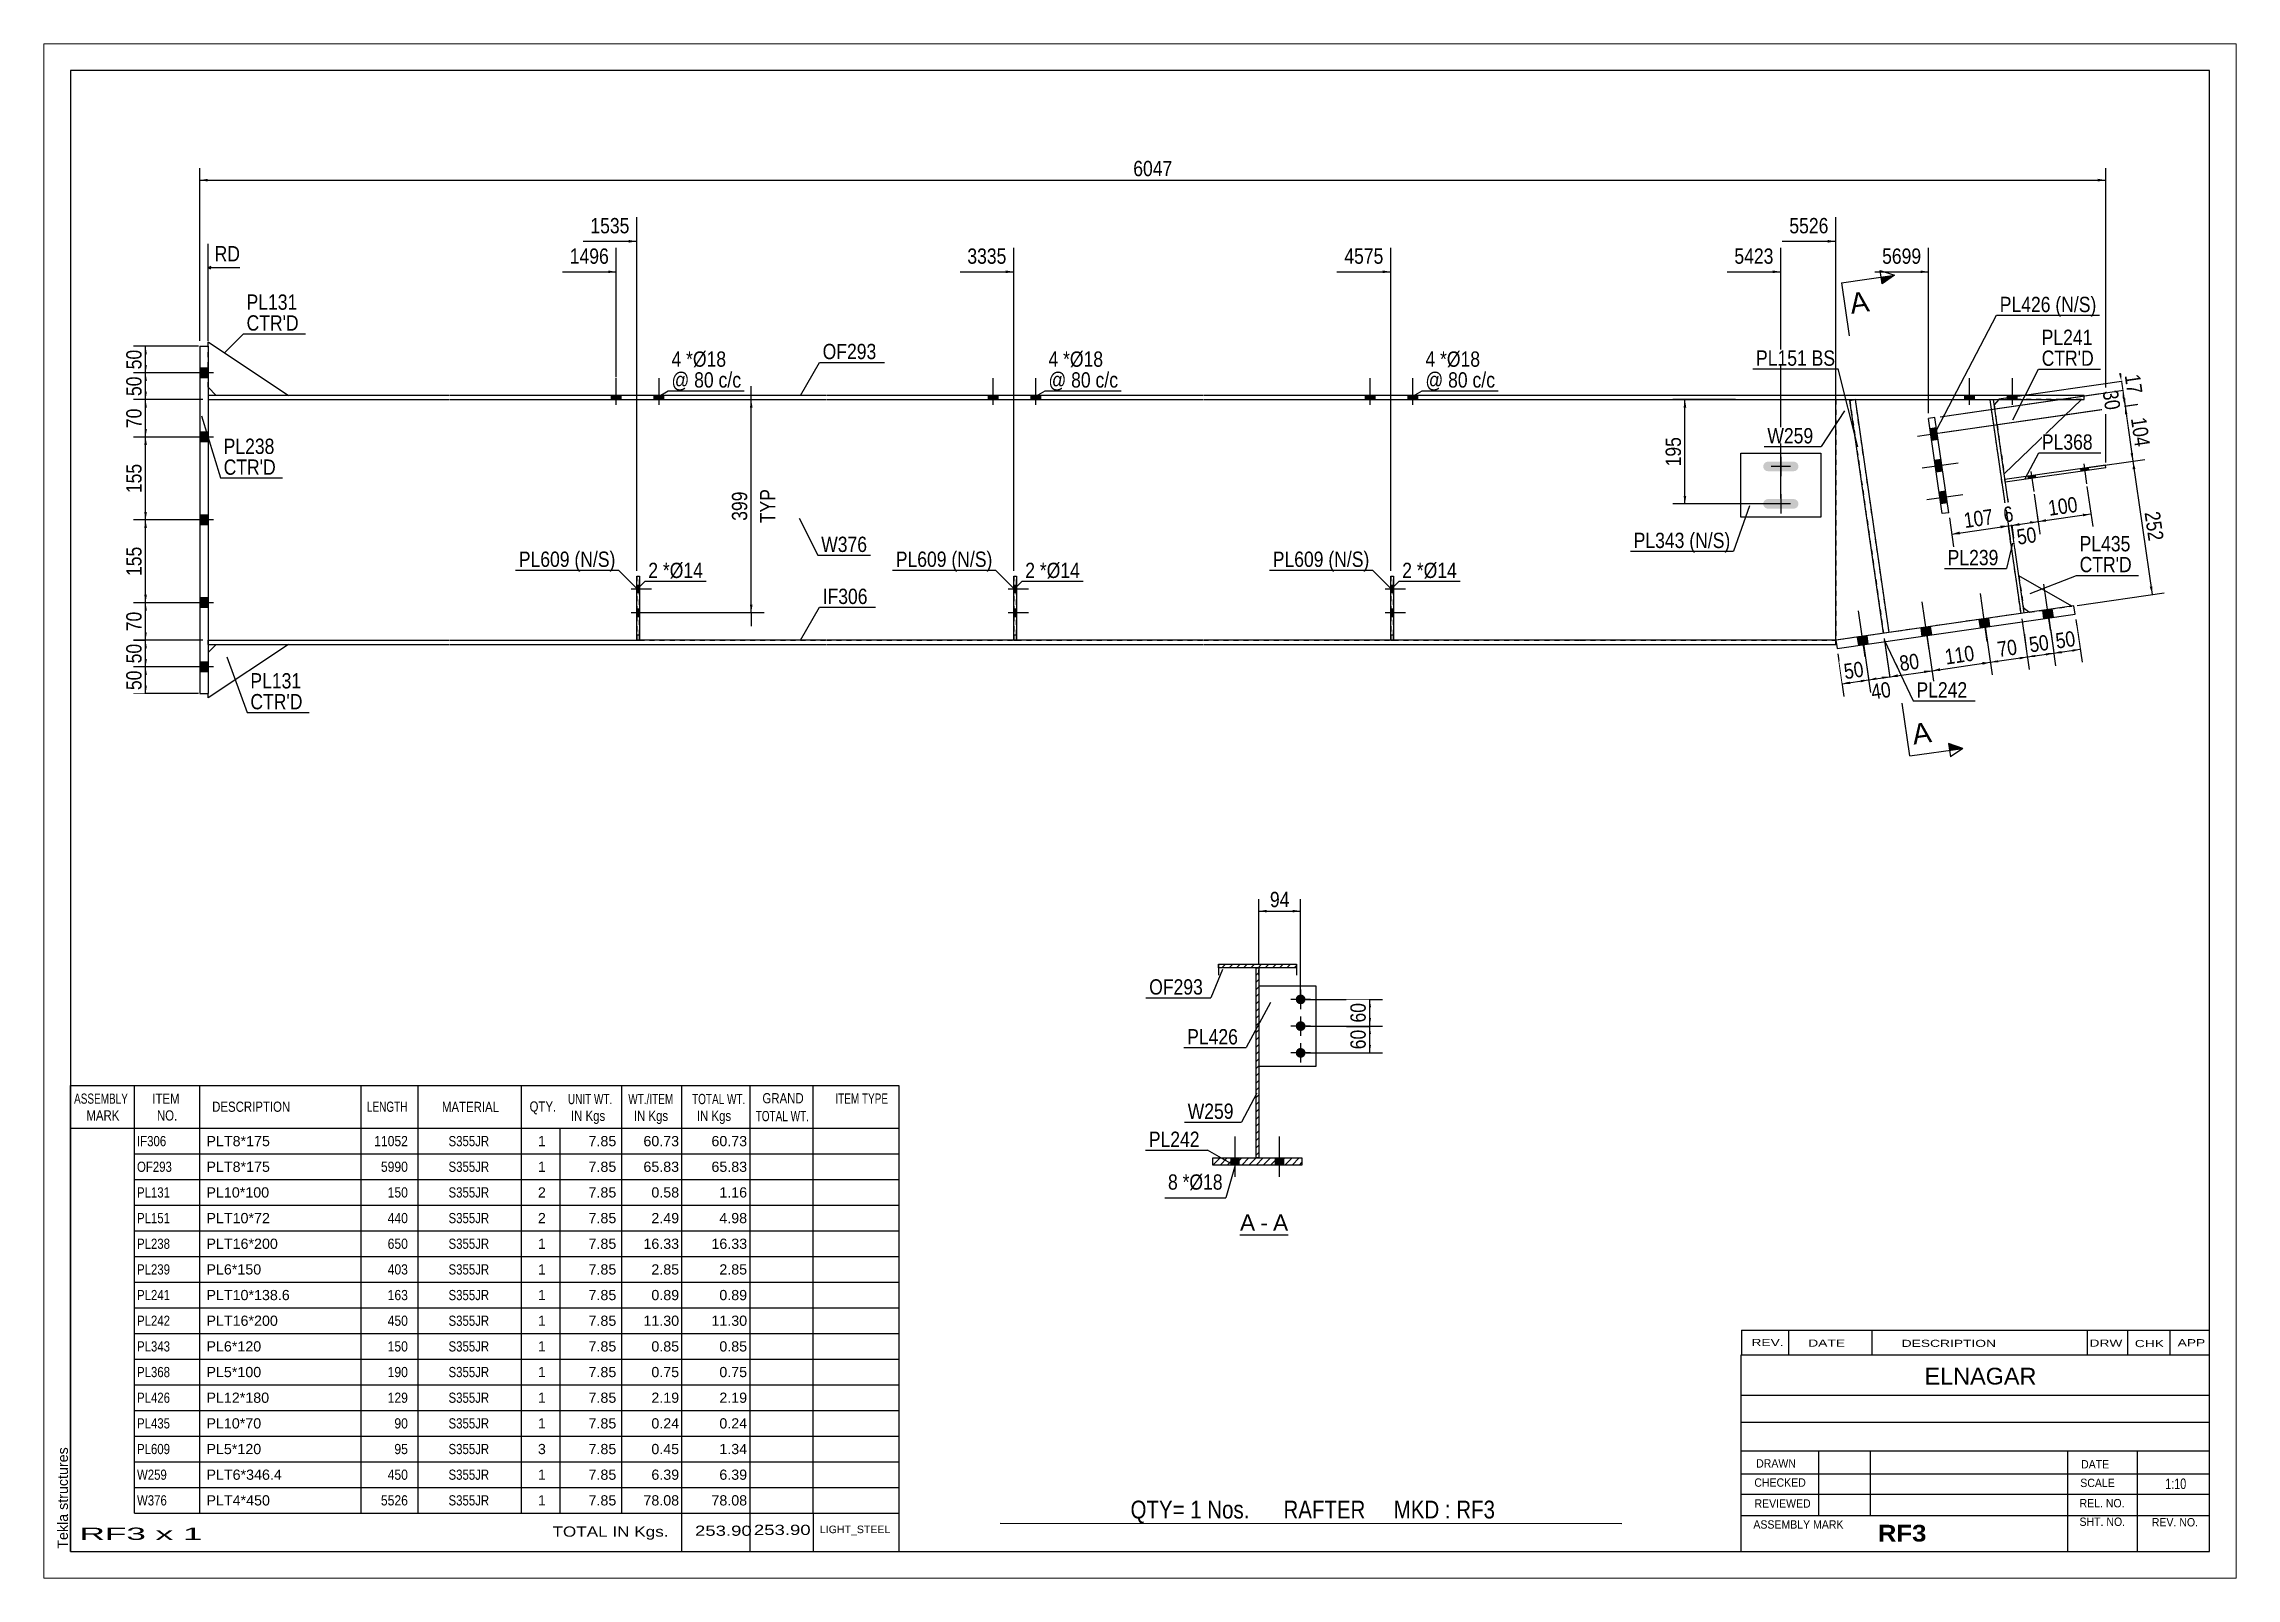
# Paper-space layout 'Layout1' of a CAD drawing. Header units: millimetres. Extents: x 0 to 410, y 0 to 287.
# The model-space entities are those that its viewports show. They can reach past a viewport. Long polylines and large blocks are cut down to what shows.
import ezdxf

# ---------------------------------------------------------------- set-up
doc = ezdxf.new("R2010")
doc.units = ezdxf.units.MM
doc.linetypes.add('DXK_LINE_DOT1', pattern=[1.8814, 0.9407, -0.9407])
doc.layers.add('Viewport layer', color=7, linetype='Continuous', plot=False)
doc.styles.add('Arial', font='ARIAL.TTF', dxfattribs={"height": 0.2})
doc.styles.add('Arial Bold', font='ARIALBD.TTF', dxfattribs={"height": 0.2})
doc.styles.add('Arial Narrow', font='ARIALN.TTF', dxfattribs={"height": 0.2})

# ---------------------------------------------------------------- blocks, each defined once
blk = doc.blocks.new('Unknown-624480868-2904')
at = {"color": 5, "linetype": 'Continuous'}
for p, q in [((374.25, 84.05), (-25.75, 84.05)), ((-25.75, 84.05), (-25.75, -192.95)), ((374.25, -192.95), (374.25, 84.05)), ((-25.75, -192.95), (374.25, -192.95))]:
    blk.add_line(p, q, dxfattribs=at)
at = {"color": 174, "linetype": 'Continuous', "style": 'Arial'}
blk.add_text('Tekla structures', height=1.9102, rotation=90, dxfattribs=at).set_placement((-26.25, -192.45))
blk = doc.blocks.new('Unknown-624480868-12 - 4759')
at = {"color": 7, "linetype": 'Continuous'}
blk.add_line((192.94, -133.73), (201.97, -133.73), dxfattribs=at)
at = {"color": 0, "linetype": 'Continuous'}
blk.add_wipeout([(195.78, -132.98), (195.78, -129.78), (192.94, -129.78), (192.94, -132.98)], dxfattribs=at)
blk.add_wipeout([(198.16, -132.98), (198.16, -129.78), (196.74, -129.78), (196.74, -132.98)], dxfattribs=at)
at = {"color": 96, "linetype": 'Continuous', "style": 'Arial'}
blk.add_text('A', height=3.06, dxfattribs=at).set_placement((192.94, -132.98))
at = {"color": 0, "linetype": 'Continuous'}
blk.add_wipeout([(201.97, -132.98), (201.97, -129.78), (199.12, -129.78), (199.12, -132.98)], dxfattribs=at)
at = {"color": 96, "linetype": 'Continuous', "style": 'Arial'}
for s, p in [('A', (199.12, -132.98)), ('-', (196.74, -132.98))]:
    blk.add_text(s, height=3.06, dxfattribs=at).set_placement(p)
blk = doc.blocks.new('Part-624480868-1231 - 1213')
at = {"color": 2, "linetype": 'Continuous'}
for p, q in [((0, -22.5), (45, -22.5)), ((0, -23.3), (45, -23.3)), ((45.1, -22.5), (80.15, -22.5)), ((45.1, -23.3), (115.5, -23.3)), ((115.5, -22.5), (80.65, -22.5)), ((150.65, -22.5), (115.6, -22.5)), ((115.6, -23.3), (186, -23.3)), ((186, -22.5), (151.15, -22.5)), ((221.15, -22.5), (186.1, -22.5)), ((186.1, -23.3), (256.5, -23.3)), ((256.5, -22.5), (221.65, -22.5)), ((304.38, -22.5), (256.6, -22.5)), ((256.6, -23.3), (304.38, -23.3)), ((304.38, -23.3), (304.38, -22.5))]:
    blk.add_line(p, q, dxfattribs=at)
at = {"color": 7, "linetype": 'DXK_LINE_DOT1'}
for p, q in [((0, -23.3), (0, -22.5)), ((80.65, -22.5), (80.15, -22.5)), ((151.15, -22.5), (150.65, -22.5)), ((221.65, -22.5), (221.15, -22.5))]:
    blk.add_line(p, q, dxfattribs=at)
blk = doc.blocks.new('Part-624480868-1229 - 1213')
at = {"color": 2, "linetype": 'Continuous'}
for p, q in [((45, 23.3), (0, 23.3)), ((0, 22.5), (45, 22.5)), ((115.5, 23.3), (45.1, 23.3)), ((45.1, 22.5), (115.5, 22.5)), ((186, 23.3), (115.6, 23.3)), ((115.6, 22.5), (186, 22.5)), ((256.5, 23.3), (186.1, 23.3)), ((186.1, 22.5), (256.5, 22.5)), ((350.8, 23.3), (256.6, 23.3)), ((256.6, 22.5), (350.8, 22.5)), ((350.8, 22.5), (350.8, 23.3))]:
    blk.add_line(p, q, dxfattribs=at)
at = {"color": 7, "linetype": 'DXK_LINE_DOT1'}
blk.add_line((0, 23.3), (0, 22.5), dxfattribs=at)
blk = doc.blocks.new('Part-624480868-1241 - 1213')
at = {"color": 2, "linetype": 'Continuous'}
for p, q in [((306.99, 22.36), (307.98, 22.5)), ((313.29, -21.21), (306.99, 22.36)), ((307.98, 22.5), (314.28, -21.07))]:
    blk.add_line(p, q, dxfattribs=at)
at = {"color": 7, "linetype": 'DXK_LINE_DOT1'}
blk.add_line((314.28, -21.07), (313.29, -21.21), dxfattribs=at)
blk = doc.blocks.new('Part-624480868-1233 - 1213')
at = {"color": 2, "linetype": 'Continuous'}
for p, q in [((-1.6, 32.5), (0, 32.5)), ((-1.6, 32.5), (-1.6, -32.5)), ((0, 32.5), (0, -32.5)), ((-1.6, -32.5), (0, -32.5))]:
    blk.add_line(p, q, dxfattribs=at)
blk = doc.blocks.new('Part-624480868-1236 - 1213')
at = {"color": 2, "linetype": 'Continuous'}
for p, q in [((0, 32.5), (0, 33.3)), ((0, 33.3), (15, 23.3)), ((1.5, 23.3), (0, 24.8))]:
    blk.add_line(p, q, dxfattribs=at)
at = {"color": 7, "linetype": 'DXK_LINE_DOT1'}
for p, q in [((0, 24.8), (0, 32.5)), ((15, 23.3), (1.5, 23.3))]:
    blk.add_line(p, q, dxfattribs=at)
blk = doc.blocks.new('Part-624480868-1238 - 1213')
at = {"color": 2, "linetype": 'Continuous'}
for p, q in [((15, -23.3), (0, -33.3)), ((1.5, -23.3), (0, -24.8)), ((0, -33.3), (0, -32.5))]:
    blk.add_line(p, q, dxfattribs=at)
at = {"color": 7, "linetype": 'DXK_LINE_DOT1'}
for p, q in [((1.5, -23.3), (15, -23.3)), ((0, -24.8), (0, -32.5))]:
    blk.add_line(p, q, dxfattribs=at)
blk = doc.blocks.new('Part-624480868-1240 - 1213')
at = {"color": 2, "linetype": 'Continuous'}
for p, q in [((333.25, 22.43), (333.73, 22.5)), ((339.02, -17.49), (333.25, 22.43)), ((339.62, -17.41), (333.85, 22.5))]:
    blk.add_line(p, q, dxfattribs=at)
at = {"color": 7, "linetype": 'DXK_LINE_DOT1'}
for p, q in [((333.73, 22.5), (333.84, 22.52)), ((333.84, 22.52), (333.85, 22.5)), ((339.62, -17.41), (339.02, -17.49))]:
    blk.add_line(p, q, dxfattribs=at)
blk = doc.blocks.new('Part-624480868-1242 - 1213')
at = {"color": 7, "linetype": 'DXK_LINE_DOT1'}
for p, q in [((307.98, 22.5), (306.99, 22.36)), ((306.99, 22.36), (313.29, -21.21)), ((307.98, 22.5), (314.28, -21.07))]:
    blk.add_line(p, q, dxfattribs=at)
blk = doc.blocks.new('Bolt-624480868-5420 - 1213')
at = {"linetype": 'Continuous'}
for points in [[(330.3, 23.3), (328.5, 23.3), (328.5, 22.5), (330.3, 22.5)], [(330.3, 23.3), (328.5, 23.3), (328.5, 22.5), (330.3, 22.5)], [(338.3, 23.3), (336.5, 23.3), (336.5, 22.5), (338.3, 22.5)], [(338.3, 23.3), (336.5, 23.3), (336.5, 22.5), (338.3, 22.5)]]:
    blk.add_hatch(color=3, dxfattribs=at).paths.add_polyline_path(points)
at = {"color": 3, "linetype": 'Continuous'}
for p, q in [((329.4, 21.5), (329.4, 26.5)), ((329.4, 21.5), (329.4, 26.5)), ((337.4, 21.5), (337.4, 26.5)), ((337.4, 21.5), (337.4, 26.5)), ((328.5, 22.5), (328.5, 23.3)), ((328.5, 22.5), (328.5, 23.3)), ((330.3, 22.5), (330.3, 23.3)), ((330.3, 22.5), (330.3, 23.3)), ((336.5, 22.5), (336.5, 23.3)), ((336.5, 22.5), (336.5, 23.3)), ((338.3, 22.5), (338.3, 23.3)), ((338.3, 22.5), (338.3, 23.3))]:
    blk.add_line(p, q, dxfattribs=at)
blk = doc.blocks.new('Part-624480868-1243 - 1213')
at = {"color": 2, "linetype": 'Continuous'}
for p, q in [((334.85, 22.5), (333.99, 21.51)), ((335.85, 8.64), (350.3, 22.5))]:
    blk.add_line(p, q, dxfattribs=at)
at = {"color": 7, "linetype": 'DXK_LINE_DOT1'}
for p, q in [((333.99, 21.51), (335.85, 8.64)), ((350.3, 22.5), (334.85, 22.5))]:
    blk.add_line(p, q, dxfattribs=at)
blk = doc.blocks.new('Part-624480868-1245 - 1213')
at = {"color": 2, "linetype": 'Continuous'}
for p, q in [((348.92, -16.06), (304.38, -22.5)), ((349.15, -17.64), (348.92, -16.06)), ((304.61, -24.08), (349.15, -17.64)), ((304.38, -22.5), (304.61, -24.08))]:
    blk.add_line(p, q, dxfattribs=at)
blk = doc.blocks.new('Bolt-624480868-5439 - 1213')
at = {"linetype": 'Continuous'}
for points in [[(340.34, 7.66), (341.72, 7.86), (341.65, 8.36), (340.26, 8.16)], [(340.34, 7.66), (341.72, 7.86), (341.65, 8.36), (340.26, 8.16)], [(350.23, 9.09), (351.62, 9.29), (351.55, 9.79), (350.16, 9.59)], [(350.23, 9.09), (351.62, 9.29), (351.55, 9.79), (350.16, 9.59)]]:
    blk.add_hatch(color=3, dxfattribs=at).paths.add_polyline_path(points)
at = {"color": 3, "linetype": 'Continuous'}
for p, q in [((340.84, 9.05), (341.39, 5.29)), ((340.84, 9.05), (341.39, 5.29)), ((341.65, 8.36), (341.72, 7.86)), ((341.65, 8.36), (341.72, 7.86)), ((350.16, 9.59), (350.23, 9.09)), ((350.16, 9.59), (350.23, 9.09)), ((350.74, 10.48), (351.28, 6.72)), ((350.74, 10.48), (351.28, 6.72)), ((351.55, 9.79), (351.62, 9.29)), ((351.55, 9.79), (351.62, 9.29)), ((340.26, 8.16), (340.34, 7.66)), ((340.26, 8.16), (340.34, 7.66))]:
    blk.add_line(p, q, dxfattribs=at)
blk = doc.blocks.new('Part-624480868-1248 - 1213')
at = {"color": 2, "linetype": 'Continuous'}
for p, q in [((348.52, -16.12), (338.61, -10.48)), ((339.47, -16.42), (340.61, -17.26))]:
    blk.add_line(p, q, dxfattribs=at)
at = {"color": 7, "linetype": 'DXK_LINE_DOT1'}
for p, q in [((338.61, -10.48), (339.47, -16.42)), ((340.61, -17.26), (348.52, -16.12))]:
    blk.add_line(p, q, dxfattribs=at)
blk = doc.blocks.new('Part-624480868-1250 - 1213')
at = {"color": 2, "linetype": 'Continuous'}
for p, q in [((286.6, 0.5), (286.6, 12.5)), ((286.6, 12.5), (301.6, 12.5)), ((301.6, 12.5), (301.6, 0.5)), ((301.6, 0.5), (286.6, 0.5))]:
    blk.add_line(p, q, dxfattribs=at)
blk = doc.blocks.new('Bolt-624480868-5428 - 1213')
at = {"linetype": 'Continuous'}
blk.add_hatch(color=3, dxfattribs=at).paths.add_polyline_path([(80.15, -12.18), (80.15, -13.58), (80.65, -13.58), (80.65, -12.18)])
at = {"color": 3, "linetype": 'Continuous'}
for p, q in [((80.15, -12.18), (80.65, -12.18)), ((79.1, -12.88), (82.9, -12.88)), ((80.15, -13.58), (80.65, -13.58))]:
    blk.add_line(p, q, dxfattribs=at)
blk = doc.blocks.new('Part-624480868-1251 - 1213')
at = {"color": 2, "linetype": 'Continuous'}
for p, q in [((304.38, -22.5), (304.38, 22.5)), ((333.25, 22.43), (333.24, 22.5))]:
    blk.add_line(p, q, dxfattribs=at)
at = {"color": 7, "linetype": 'DXK_LINE_DOT1'}
for p, q in [((304.38, 22.5), (333.24, 22.5)), ((339.02, -17.49), (333.25, 22.43)), ((339.02, -17.49), (314.28, -21.07)), ((313.29, -21.21), (304.38, -22.5))]:
    blk.add_line(p, q, dxfattribs=at)
blk = doc.blocks.new('Bolt-624480868-5427 - 1213')
at = {"linetype": 'Continuous'}
blk.add_hatch(color=3, dxfattribs=at).paths.add_polyline_path([(80.15, -16.65), (80.15, -18.05), (80.65, -18.05), (80.65, -16.65)])
at = {"color": 3, "linetype": 'Continuous'}
for p, q in [((79.1, -17.35), (82.9, -17.35)), ((80.15, -16.65), (80.65, -16.65)), ((80.15, -18.05), (80.65, -18.05))]:
    blk.add_line(p, q, dxfattribs=at)
blk = doc.blocks.new('Part-624480868-1252 - 1213')
at = {"color": 7, "linetype": 'DXK_LINE_DOT1'}
for p, q in [((0, 22.5), (0, -22.5)), ((0, 22.5), (45, 22.5)), ((45.1, 22.5), (115.5, 22.5)), ((115.6, 22.5), (186, 22.5)), ((186.1, 22.5), (256.5, 22.5)), ((256.6, 22.5), (304.38, 22.5)), ((304.38, 22.5), (304.38, -22.5)), ((0, -22.5), (45, -22.5)), ((45.1, -22.5), (80.15, -22.5)), ((80.65, -22.5), (115.5, -22.5)), ((115.6, -22.5), (150.65, -22.5)), ((151.15, -22.5), (186, -22.5)), ((186.1, -22.5), (221.15, -22.5)), ((221.65, -22.5), (256.5, -22.5)), ((256.6, -22.5), (304.38, -22.5))]:
    blk.add_line(p, q, dxfattribs=at)
blk = doc.blocks.new('Bolt-624480868-4506 - 1213')
at = {"linetype": 'Continuous'}
for points in [[(321.99, 17.11), (322.31, 14.94), (323.5, 15.11), (323.18, 17.28)], [(322.85, 11.17), (323.17, 9), (324.36, 9.17), (324.04, 11.35)], [(323.71, 5.24), (324.03, 3.06), (325.21, 3.23), (324.9, 5.41)]]:
    blk.add_hatch(color=3, dxfattribs=at).paths.add_polyline_path(points)
at = {"color": 3, "linetype": 'Continuous'}
for p, q in [((319.68, 15.67), (326.41, 16.64)), ((321.99, 17.11), (323.18, 17.28)), ((322.31, 14.94), (323.5, 15.11)), ((320.54, 9.73), (327.27, 10.7)), ((322.85, 11.17), (324.04, 11.35)), ((323.17, 9), (324.36, 9.17)), ((321.4, 3.79), (328.13, 4.76)), ((323.71, 5.24), (324.9, 5.41)), ((324.03, 3.06), (325.21, 3.23))]:
    blk.add_line(p, q, dxfattribs=at)
blk = doc.blocks.new('Bolt-624480868-1261 - 1213')
at = {"linetype": 'Continuous'}
for points in [[(-1.6, 28.4), (-1.6, 26.6), (0, 26.6), (0, 28.4)], [(-1.6, 28.4), (-1.6, 26.6), (0, 26.6), (0, 28.4)], [(-1.6, 16.4), (-1.6, 14.6), (0, 14.6), (0, 16.4)], [(-1.6, 16.4), (-1.6, 14.6), (0, 14.6), (0, 16.4)], [(-1.6, 0.9), (-1.6, -0.9), (0, -0.9), (0, 0.9)], [(-1.6, 0.9), (-1.6, -0.9), (0, -0.9), (0, 0.9)], [(-1.6, -14.6), (-1.6, -16.4), (0, -16.4), (0, -14.6)], [(-1.6, -14.6), (-1.6, -16.4), (0, -16.4), (0, -14.6)], [(-1.6, -26.6), (-1.6, -28.4), (0, -28.4), (0, -26.6)], [(-1.6, -26.6), (-1.6, -28.4), (0, -28.4), (0, -26.6)]]:
    blk.add_hatch(color=3, dxfattribs=at).paths.add_polyline_path(points)
at = {"color": 3, "linetype": 'Continuous'}
for p, q in [((1, 27.5), (-5.5, 27.5)), ((1, 27.5), (-5.5, 27.5)), ((0, 28.4), (-1.6, 28.4)), ((0, 28.4), (-1.6, 28.4)), ((0, 26.6), (-1.6, 26.6)), ((0, 26.6), (-1.6, 26.6)), ((1, 15.5), (-5.5, 15.5)), ((1, 15.5), (-5.5, 15.5)), ((0, 16.4), (-1.6, 16.4)), ((0, 16.4), (-1.6, 16.4)), ((0, 14.6), (-1.6, 14.6)), ((0, 14.6), (-1.6, 14.6)), ((0, 0.9), (-1.6, 0.9)), ((0, 0.9), (-1.6, 0.9)), ((1, 0), (-5.5, 0)), ((1, 0), (-5.5, 0)), ((0, -0.9), (-1.6, -0.9)), ((0, -0.9), (-1.6, -0.9)), ((1, -15.5), (-5.5, -15.5)), ((1, -15.5), (-5.5, -15.5)), ((0, -14.6), (-1.6, -14.6)), ((0, -14.6), (-1.6, -14.6)), ((0, -16.4), (-1.6, -16.4)), ((0, -16.4), (-1.6, -16.4)), ((1, -27.5), (-5.5, -27.5)), ((1, -27.5), (-5.5, -27.5)), ((0, -26.6), (-1.6, -26.6)), ((0, -26.6), (-1.6, -26.6)), ((0, -28.4), (-1.6, -28.4)), ((0, -28.4), (-1.6, -28.4))]:
    blk.add_line(p, q, dxfattribs=at)
blk = doc.blocks.new('Bolt-624480868-1264 - 1213')
at = {"linetype": 'Continuous'}
for points in [[(322.1, -19.94), (320.32, -20.2), (320.55, -21.78), (322.33, -21.52)], [(322.1, -19.94), (320.32, -20.2), (320.55, -21.78), (322.33, -21.52)], [(332.98, -18.36), (331.2, -18.62), (331.43, -20.21), (333.21, -19.95)], [(332.98, -18.36), (331.2, -18.62), (331.43, -20.21), (333.21, -19.95)], [(344.86, -16.65), (343.08, -16.91), (343.31, -18.49), (345.09, -18.23)], [(344.86, -16.65), (343.08, -16.91), (343.31, -18.49), (345.09, -18.23)], [(310.22, -21.66), (308.44, -21.91), (308.67, -23.5), (310.45, -23.24)], [(310.22, -21.66), (308.44, -21.91), (308.67, -23.5), (310.45, -23.24)]]:
    blk.add_hatch(color=3, dxfattribs=at).paths.add_polyline_path(points)
at = {"color": 3, "linetype": 'Continuous'}
for p, q in [((344.58, -21.01), (343.28, -12.03)), ((344.58, -21.01), (343.28, -12.03)), ((321.82, -24.3), (320.52, -15.32)), ((321.82, -24.3), (320.52, -15.32)), ((332.71, -22.72), (331.41, -13.74)), ((332.71, -22.72), (331.41, -13.74)), ((309.94, -26.02), (308.64, -17.03)), ((309.94, -26.02), (308.64, -17.03)), ((320.55, -21.78), (320.32, -20.2)), ((320.55, -21.78), (320.32, -20.2)), ((322.33, -21.52), (322.1, -19.94)), ((322.33, -21.52), (322.1, -19.94)), ((331.43, -20.21), (331.2, -18.62)), ((331.43, -20.21), (331.2, -18.62)), ((333.21, -19.95), (332.98, -18.36)), ((333.21, -19.95), (332.98, -18.36)), ((343.31, -18.49), (343.08, -16.91)), ((343.31, -18.49), (343.08, -16.91)), ((345.09, -18.23), (344.86, -16.65)), ((345.09, -18.23), (344.86, -16.65)), ((308.67, -23.5), (308.44, -21.91)), ((308.67, -23.5), (308.44, -21.91)), ((310.45, -23.24), (310.22, -21.66)), ((310.45, -23.24), (310.22, -21.66))]:
    blk.add_line(p, q, dxfattribs=at)
blk = doc.blocks.new('Bolt-624480868-1267 - 1213')
at = {"linetype": 'Continuous'}
for points in [[(291.06, 10.64), (290.87, 10.34), (290.8, 10), (290.87, 9.66), (291.06, 9.36), (291.36, 9.17), (291.7, 9.1), (296.5, 9.1), (296.84, 9.17), (297.14, 9.36), (297.33, 9.66), (297.4, 10), (297.33, 10.34), (297.14, 10.64), (296.84, 10.83), (296.5, 10.9), (291.7, 10.9), (291.36, 10.83)], [(291.06, 3.64), (290.87, 3.34), (290.8, 3), (290.87, 2.66), (291.06, 2.36), (291.36, 2.17), (291.7, 2.1), (296.5, 2.1), (296.84, 2.17), (297.14, 2.36), (297.33, 2.66), (297.4, 3), (297.33, 3.34), (297.14, 3.64), (296.84, 3.83), (296.5, 3.9), (291.7, 3.9), (291.36, 3.83)]]:
    blk.add_hatch(color=3, dxfattribs=at).paths.add_polyline_path(points)
at = {"color": 3, "linetype": 'Continuous'}
for p, q in [((295.9, 10), (292.3, 10)), ((294.1, 11.8), (294.1, 8.2)), ((294.1, 4.8), (294.1, 1.2)), ((295.9, 3), (292.3, 3))]:
    blk.add_line(p, q, dxfattribs=at)
blk = doc.blocks.new('Part-624480868-5412 - 1213')
at = {"color": 2, "linetype": 'Continuous'}
for p, q in [((80.15, -22.5), (80.15, -10.5)), ((80.15, -10.5), (80.15, -10.5)), ((80.15, -10.5), (80.65, -10.5)), ((80.65, -10.5), (80.65, -22.5)), ((80.65, -10.5), (80.65, -10.5)), ((80.15, -22.5), (80.15, -22.5)), ((80.15, -22.5), (80.65, -22.5)), ((80.65, -22.5), (80.65, -22.5))]:
    blk.add_line(p, q, dxfattribs=at)
at = {"color": 7, "linetype": 'DXK_LINE_DOT1'}
for p, q in [((80.15, -10.5), (80.15, -21.5)), ((80.15, -10.5), (80.65, -10.5)), ((80.65, -21.5), (80.65, -10.5)), ((80.15, -21.5), (80.15, -22.5)), ((80.15, -21.5), (80.65, -21.5)), ((80.15, -22.5), (80.65, -22.5)), ((80.65, -22.5), (80.65, -21.5))]:
    blk.add_line(p, q, dxfattribs=at)
blk = doc.blocks.new('Bolt-624480868-5421 - 1213')
at = {"linetype": 'Continuous'}
for points in [[(147.7, 23.3), (145.9, 23.3), (145.9, 22.5), (147.7, 22.5)], [(147.7, 23.3), (145.9, 23.3), (145.9, 22.5), (147.7, 22.5)], [(155.7, 23.3), (153.9, 23.3), (153.9, 22.5), (155.7, 22.5)], [(155.7, 23.3), (153.9, 23.3), (153.9, 22.5), (155.7, 22.5)]]:
    blk.add_hatch(color=3, dxfattribs=at).paths.add_polyline_path(points)
at = {"color": 3, "linetype": 'Continuous'}
for p, q in [((146.8, 21.5), (146.8, 26.5)), ((146.8, 21.5), (146.8, 26.5)), ((154.8, 21.5), (154.8, 26.5)), ((154.8, 21.5), (154.8, 26.5)), ((145.9, 22.5), (145.9, 23.3)), ((145.9, 22.5), (145.9, 23.3)), ((147.7, 22.5), (147.7, 23.3)), ((147.7, 22.5), (147.7, 23.3)), ((153.9, 22.5), (153.9, 23.3)), ((153.9, 22.5), (153.9, 23.3)), ((155.7, 22.5), (155.7, 23.3)), ((155.7, 22.5), (155.7, 23.3))]:
    blk.add_line(p, q, dxfattribs=at)
blk = doc.blocks.new('Bolt-624480868-5432 - 1213')
at = {"linetype": 'Continuous'}
blk.add_hatch(color=3, dxfattribs=at).paths.add_polyline_path([(150.65, -12.18), (150.65, -13.58), (151.15, -13.58), (151.15, -12.18)])
at = {"color": 3, "linetype": 'Continuous'}
for p, q in [((150.65, -12.18), (151.15, -12.18)), ((149.6, -12.88), (153.4, -12.88)), ((150.65, -13.58), (151.15, -13.58))]:
    blk.add_line(p, q, dxfattribs=at)
blk = doc.blocks.new('Bolt-624480868-5431 - 1213')
at = {"linetype": 'Continuous'}
blk.add_hatch(color=3, dxfattribs=at).paths.add_polyline_path([(150.65, -16.65), (150.65, -18.05), (151.15, -18.05), (151.15, -16.65)])
at = {"color": 3, "linetype": 'Continuous'}
for p, q in [((149.6, -17.35), (153.4, -17.35)), ((150.65, -16.65), (151.15, -16.65)), ((150.65, -18.05), (151.15, -18.05))]:
    blk.add_line(p, q, dxfattribs=at)
blk = doc.blocks.new('Part-624480868-4505 - 1213')
at = {"color": 2, "linetype": 'Continuous'}
for p, q in [((322.91, 19.16), (321.72, 18.99)), ((324.3, 1.18), (321.72, 18.99)), ((325.49, 1.35), (322.91, 19.16)), ((325.49, 1.35), (324.3, 1.18))]:
    blk.add_line(p, q, dxfattribs=at)
blk = doc.blocks.new('Bolt-624480868-5419 - 1213')
at = {"linetype": 'Continuous'}
for points in [[(218.2, 23.3), (216.4, 23.3), (216.4, 22.5), (218.2, 22.5)], [(218.2, 23.3), (216.4, 23.3), (216.4, 22.5), (218.2, 22.5)], [(226.2, 23.3), (224.4, 23.3), (224.4, 22.5), (226.2, 22.5)], [(226.2, 23.3), (224.4, 23.3), (224.4, 22.5), (226.2, 22.5)]]:
    blk.add_hatch(color=3, dxfattribs=at).paths.add_polyline_path(points)
at = {"color": 3, "linetype": 'Continuous'}
for p, q in [((217.3, 21.5), (217.3, 26.5)), ((217.3, 21.5), (217.3, 26.5)), ((225.3, 21.5), (225.3, 26.5)), ((225.3, 21.5), (225.3, 26.5)), ((216.4, 22.5), (216.4, 23.3)), ((216.4, 22.5), (216.4, 23.3)), ((218.2, 22.5), (218.2, 23.3)), ((218.2, 22.5), (218.2, 23.3)), ((224.4, 22.5), (224.4, 23.3)), ((224.4, 22.5), (224.4, 23.3)), ((226.2, 22.5), (226.2, 23.3)), ((226.2, 22.5), (226.2, 23.3))]:
    blk.add_line(p, q, dxfattribs=at)
blk = doc.blocks.new('Part-624480868-5414 - 1213')
at = {"color": 2, "linetype": 'Continuous'}
for p, q in [((150.65, -22.5), (150.65, -10.5)), ((150.65, -10.5), (150.65, -10.5)), ((150.65, -10.5), (151.15, -10.5)), ((151.15, -10.5), (151.15, -22.5)), ((151.15, -10.5), (151.15, -10.5)), ((150.65, -22.5), (150.65, -22.5)), ((150.65, -22.5), (151.15, -22.5)), ((151.15, -22.5), (151.15, -22.5))]:
    blk.add_line(p, q, dxfattribs=at)
at = {"color": 7, "linetype": 'DXK_LINE_DOT1'}
for p, q in [((150.65, -10.5), (150.65, -21.5)), ((150.65, -10.5), (151.15, -10.5)), ((151.15, -21.5), (151.15, -10.5)), ((150.65, -21.5), (150.65, -22.5)), ((150.65, -21.5), (151.15, -21.5)), ((151.15, -22.5), (151.15, -21.5))]:
    blk.add_line(p, q, dxfattribs=at)
blk = doc.blocks.new('Part-624480868-5416 - 1213')
at = {"color": 2, "linetype": 'Continuous'}
for p, q in [((221.15, -22.5), (221.15, -10.5)), ((221.15, -10.5), (221.15, -10.5)), ((221.15, -10.5), (221.65, -10.5)), ((221.65, -10.5), (221.65, -22.5)), ((221.65, -10.5), (221.65, -10.5)), ((221.15, -22.5), (221.15, -22.5)), ((221.15, -22.5), (221.65, -22.5)), ((221.65, -22.5), (221.65, -22.5))]:
    blk.add_line(p, q, dxfattribs=at)
at = {"color": 7, "linetype": 'DXK_LINE_DOT1'}
for p, q in [((221.15, -10.5), (221.15, -21.5)), ((221.15, -10.5), (221.65, -10.5)), ((221.65, -21.5), (221.65, -10.5)), ((221.15, -21.5), (221.15, -22.5)), ((221.15, -21.5), (221.65, -21.5)), ((221.65, -22.5), (221.65, -21.5))]:
    blk.add_line(p, q, dxfattribs=at)
blk = doc.blocks.new('Part-624480868-5418 - 1213')
at = {"color": 2, "linetype": 'Continuous'}
for p, q in [((354.81, 10.26), (336.01, 7.54)), ((354.88, 9.76), (336.08, 7.05)), ((354.88, 9.76), (354.81, 10.26))]:
    blk.add_line(p, q, dxfattribs=at)
at = {"color": 7, "linetype": 'DXK_LINE_DOT1'}
blk.add_line((336.08, 7.05), (336.01, 7.54), dxfattribs=at)
blk = doc.blocks.new('Bolt-624480868-5422 - 1213')
at = {"linetype": 'Continuous'}
for points in [[(77.2, 23.3), (75.4, 23.3), (75.4, 22.5), (77.2, 22.5)], [(77.2, 23.3), (75.4, 23.3), (75.4, 22.5), (77.2, 22.5)], [(85.2, 23.3), (83.4, 23.3), (83.4, 22.5), (85.2, 22.5)], [(85.2, 23.3), (83.4, 23.3), (83.4, 22.5), (85.2, 22.5)]]:
    blk.add_hatch(color=3, dxfattribs=at).paths.add_polyline_path(points)
at = {"color": 3, "linetype": 'Continuous'}
for p, q in [((76.3, 21.5), (76.3, 26.5)), ((76.3, 21.5), (76.3, 26.5)), ((84.3, 21.5), (84.3, 26.5)), ((84.3, 21.5), (84.3, 26.5)), ((75.4, 22.5), (75.4, 23.3)), ((75.4, 22.5), (75.4, 23.3)), ((77.2, 22.5), (77.2, 23.3)), ((77.2, 22.5), (77.2, 23.3)), ((83.4, 22.5), (83.4, 23.3)), ((83.4, 22.5), (83.4, 23.3)), ((85.2, 22.5), (85.2, 23.3)), ((85.2, 22.5), (85.2, 23.3))]:
    blk.add_line(p, q, dxfattribs=at)
blk = doc.blocks.new('Bolt-624480868-5435 - 1213')
at = {"linetype": 'Continuous'}
blk.add_hatch(color=3, dxfattribs=at).paths.add_polyline_path([(221.15, -16.65), (221.15, -18.05), (221.65, -18.05), (221.65, -16.65)])
at = {"color": 3, "linetype": 'Continuous'}
for p, q in [((220.1, -17.35), (223.9, -17.35)), ((221.15, -16.65), (221.65, -16.65)), ((221.15, -18.05), (221.65, -18.05))]:
    blk.add_line(p, q, dxfattribs=at)
blk = doc.blocks.new('Bolt-624480868-5436 - 1213')
at = {"linetype": 'Continuous'}
blk.add_hatch(color=3, dxfattribs=at).paths.add_polyline_path([(221.15, -12.18), (221.15, -13.58), (221.65, -13.58), (221.65, -12.18)])
at = {"color": 3, "linetype": 'Continuous'}
for p, q in [((221.15, -12.18), (221.65, -12.18)), ((220.1, -12.88), (223.9, -12.88)), ((221.15, -13.58), (221.65, -13.58))]:
    blk.add_line(p, q, dxfattribs=at)
blk = doc.blocks.new('Part-624480868-4782 - 4759')
at = {"color": 2, "linetype": 'Continuous'}
for p, q in [((207.21, -87.19), (196.46, -87.19)), ((207.21, -102.19), (207.21, -87.19)), ((196.46, -102.19), (207.21, -102.19))]:
    blk.add_line(p, q, dxfattribs=at)
at = {"color": 7, "linetype": 'DXK_LINE_DOT1'}
blk.add_line((196.46, -87.19), (196.46, -102.19), dxfattribs=at)
blk = doc.blocks.new('Bolt-624480868-4800 - 4759')
at = {"linetype": 'Continuous'}
for points in [[(204.29, -90.61, -1), (204.29, -88.77, -1)], [(204.29, -95.61, -1), (204.29, -93.77, -1)], [(204.29, -100.61, -1), (204.29, -98.77, -1)]]:
    blk.add_hatch(color=3, dxfattribs=at).paths.add_polyline_path(points)
at = {"color": 3, "linetype": 'Continuous'}
for p, q in [((206.12, -89.69), (202.46, -89.69)), ((204.29, -87.86), (204.29, -91.52)), ((204.29, -92.86), (204.29, -96.52)), ((206.12, -94.69), (202.46, -94.69)), ((204.29, -97.86), (204.29, -101.52)), ((206.12, -99.69), (202.46, -99.69))]:
    blk.add_line(p, q, dxfattribs=at)
blk = doc.blocks.new('Part-624480868-4776 - 4759')
at = {"linetype": 'Continuous'}
h = blk.add_hatch(dxfattribs=at)
h.set_pattern_fill('', scale=0.3, style=0, pattern_type=0)
h.set_pattern_definition([(45, (187.8731, -119.3442), (-0.67352, 0.67352), [])])
h.paths.add_polyline_path([(204.54, -119.34), (187.87, -119.34), (187.87, -120.68), (204.54, -120.68)])
at = {"color": 2, "linetype": 'Continuous'}
for p, q in [((187.87, -119.34), (204.54, -119.34)), ((187.87, -120.68), (187.87, -119.34)), ((204.54, -120.68), (187.87, -120.68)), ((204.54, -119.34), (204.54, -120.68))]:
    blk.add_line(p, q, dxfattribs=at)
blk = doc.blocks.new('Part-624480868-4760 - 4759')
at = {"linetype": 'Continuous'}
h = blk.add_hatch(dxfattribs=at)
h.set_pattern_fill('', scale=0.3, style=0, pattern_type=0)
h.set_pattern_definition([(45, (188.9148, -83.1122), (-0.67352, 0.67352), [])])
h.paths.add_polyline_path([(203.5, -83.11), (188.91, -83.11), (188.91, -83.79), (203.5, -83.79)])
at = {"color": 7, "linetype": 'DXK_LINE_DOT1'}
for p, q in [((188.91, -83.11), (188.91, -83.79)), ((203.5, -83.11), (203.5, -83.79))]:
    blk.add_line(p, q, dxfattribs=at)
at = {"color": 2, "linetype": 'Continuous'}
for p, q in [((188.91, -83.11), (203.5, -83.11)), ((188.91, -83.79), (188.91, -83.11)), ((188.91, -83.79), (188.91, -85.13)), ((203.5, -83.79), (188.91, -83.79)), ((203.5, -83.11), (203.5, -83.79)), ((203.5, -83.79), (203.5, -85.13))]:
    blk.add_line(p, q, dxfattribs=at)
blk = doc.blocks.new('Part-624480868-4783 - 4759')
at = {"linetype": 'Continuous'}
h = blk.add_hatch(dxfattribs=at)
h.set_pattern_fill('', scale=0.3, style=0, pattern_type=0)
h.set_pattern_definition([(45, (195.9565, -83.7858), (-0.67352, 0.67352), [])])
h.paths.add_polyline_path([(196.46, -83.79), (195.96, -83.79), (195.96, -119.34), (196.46, -119.34)])
at = {"color": 7, "linetype": 'DXK_LINE_DOT1'}
for p, q in [((195.96, -85.13), (195.96, -83.79)), ((196.46, -85.13), (196.46, -83.79))]:
    blk.add_line(p, q, dxfattribs=at)
at = {"color": 2, "linetype": 'Continuous'}
for p, q in [((195.96, -83.79), (196.46, -83.79)), ((195.96, -119.34), (195.96, -83.79)), ((196.46, -83.79), (196.46, -119.34)), ((196.46, -119.34), (195.96, -119.34))]:
    blk.add_line(p, q, dxfattribs=at)
blk = doc.blocks.new('Bolt-624480868-4796 - 4759')
at = {"linetype": 'Continuous'}
for points in [[(191.29, -120.68), (192.79, -120.68), (192.79, -119.34), (191.29, -119.34)], [(199.62, -120.68), (201.12, -120.68), (201.12, -119.34), (199.62, -119.34)]]:
    blk.add_hatch(color=3, dxfattribs=at).paths.add_polyline_path(points)
at = {"color": 3, "linetype": 'Continuous'}
for p, q in [((192.04, -122.91), (192.04, -115.34)), ((200.37, -122.91), (200.37, -115.34)), ((191.29, -120.68), (191.29, -119.34)), ((192.79, -120.68), (192.79, -119.34)), ((199.62, -120.68), (199.62, -119.34)), ((201.12, -120.68), (201.12, -119.34))]:
    blk.add_line(p, q, dxfattribs=at)
blk = doc.blocks.new('StraightDimension-624480868-6967 - 1213')
at = {"linetype": 'Continuous'}
for points in [[(-0.1, 63.3), (-1.6, 63.55), (-0.1, 63.8)], [(353.38, 63.8), (354.88, 63.55), (353.38, 63.3)]]:
    blk.add_hatch(color=7, dxfattribs=at).paths.add_polyline_path(points)
at = {"color": 7, "linetype": 'Continuous'}
for p, q in [((-1.6, 33.5), (-1.6, 65.8)), ((354.88, 10.76), (354.88, 65.8)), ((-1.6, 63.55), (354.88, 63.55))]:
    blk.add_line(p, q, dxfattribs=at)
at = {"color": 0}
blk.add_wipeout([(180.9, 63.7), (180.9, 67.9), (172.39, 67.9), (172.39, 63.7)], dxfattribs=at)
at = {"color": 3, "style": 'Arial Narrow'}
blk.add_text('6047', height=2.863, dxfattribs=at).set_placement((172.99, 64.3))
blk = doc.blocks.new('StraightDimension-624480868-3328 - 1213')
at = {"linetype": 'Continuous'}
for points in [[(-11.98, -24), (-11.73, -22.5), (-11.48, -24)], [(-11.48, -26), (-11.73, -27.5), (-11.98, -26)]]:
    blk.add_hatch(color=7, dxfattribs=at).paths.add_polyline_path(points)
at = {"color": 7, "linetype": 'Continuous'}
for p, q in [((-1, -22.5), (-13.98, -22.5)), ((-11.73, -27.5), (-11.73, -22.5)), ((-1, -27.5), (-13.98, -27.5))]:
    blk.add_line(p, q, dxfattribs=at)
at = {"color": 0}
blk.add_wipeout([(-11.88, -22.57), (-16.08, -22.57), (-16.08, -27.43), (-11.88, -27.43)], dxfattribs=at)
at = {"color": 3, "style": 'Arial Narrow'}
blk.add_text('50', height=2.863, rotation=90.0002, dxfattribs=at).set_placement((-12.48, -26.83))
blk = doc.blocks.new('StraightDimension-624480868-3322 - 1213')
at = {"linetype": 'Continuous'}
for points in [[(-11.98, 31), (-11.73, 32.5), (-11.48, 31)], [(-11.48, 29), (-11.73, 27.5), (-11.98, 29)]]:
    blk.add_hatch(color=7, dxfattribs=at).paths.add_polyline_path(points)
at = {"color": 7, "linetype": 'Continuous'}
for p, q in [((-1.8, 32.5), (-13.98, 32.5)), ((-11.73, 27.5), (-11.73, 32.5)), ((-1, 27.5), (-13.98, 27.5))]:
    blk.add_line(p, q, dxfattribs=at)
at = {"color": 0}
blk.add_wipeout([(-11.88, 32.43), (-16.08, 32.43), (-16.08, 27.57), (-11.88, 27.57)], dxfattribs=at)
at = {"color": 3, "style": 'Arial Narrow'}
blk.add_text('50', height=2.863, rotation=90.0002, dxfattribs=at).set_placement((-12.48, 28.17))
blk = doc.blocks.new('StraightDimension-624480868-3323 - 1213')
at = {"linetype": 'Continuous'}
for points in [[(-11.98, 26), (-11.73, 27.5), (-11.48, 26)], [(-11.48, 24), (-11.73, 22.5), (-11.98, 24)]]:
    blk.add_hatch(color=7, dxfattribs=at).paths.add_polyline_path(points)
at = {"color": 7, "linetype": 'Continuous'}
for p, q in [((-1, 27.5), (-13.98, 27.5)), ((-11.73, 22.5), (-11.73, 27.5)), ((-1, 22.5), (-13.98, 22.5))]:
    blk.add_line(p, q, dxfattribs=at)
at = {"color": 0}
blk.add_wipeout([(-11.88, 27.43), (-16.08, 27.43), (-16.08, 22.57), (-11.88, 22.57)], dxfattribs=at)
at = {"color": 3, "style": 'Arial Narrow'}
blk.add_text('50', height=2.863, rotation=90.0002, dxfattribs=at).set_placement((-12.48, 23.17))
blk = doc.blocks.new('StraightDimension-624480868-3324 - 1213')
at = {"linetype": 'Continuous'}
for points in [[(-11.98, 21), (-11.73, 22.5), (-11.48, 21)], [(-11.48, 17), (-11.73, 15.5), (-11.98, 17)]]:
    blk.add_hatch(color=7, dxfattribs=at).paths.add_polyline_path(points)
at = {"color": 7, "linetype": 'Continuous'}
for p, q in [((-1, 22.5), (-13.98, 22.5)), ((-11.73, 15.5), (-11.73, 22.5)), ((-1, 15.5), (-13.98, 15.5))]:
    blk.add_line(p, q, dxfattribs=at)
at = {"color": 0}
blk.add_wipeout([(-11.88, 21.43), (-16.08, 21.43), (-16.08, 16.57), (-11.88, 16.57)], dxfattribs=at)
at = {"color": 3, "style": 'Arial Narrow'}
blk.add_text('70', height=2.863, rotation=90.0002, dxfattribs=at).set_placement((-12.48, 17.17))
blk = doc.blocks.new('StraightDimension-624480868-3325 - 1213')
at = {"linetype": 'Continuous'}
for points in [[(-11.98, 14), (-11.73, 15.5), (-11.48, 14)], [(-11.48, 1.5), (-11.73, 0), (-11.98, 1.5)]]:
    blk.add_hatch(color=7, dxfattribs=at).paths.add_polyline_path(points)
at = {"color": 7, "linetype": 'Continuous'}
for p, q in [((-1, 15.5), (-13.98, 15.5)), ((-11.73, 0), (-11.73, 15.5)), ((-1, 0), (-13.98, 0))]:
    blk.add_line(p, q, dxfattribs=at)
at = {"color": 0}
blk.add_wipeout([(-11.88, 11.09), (-16.08, 11.09), (-16.08, 4.41), (-11.88, 4.41)], dxfattribs=at)
at = {"color": 3, "style": 'Arial Narrow'}
blk.add_text('155', height=2.863, rotation=90.0002, dxfattribs=at).set_placement((-12.48, 5.01))
blk = doc.blocks.new('StraightDimension-624480868-3326 - 1213')
at = {"linetype": 'Continuous'}
for points in [[(-11.98, -1.5), (-11.73, 0), (-11.48, -1.5)], [(-11.48, -14), (-11.73, -15.5), (-11.98, -14)]]:
    blk.add_hatch(color=7, dxfattribs=at).paths.add_polyline_path(points)
at = {"color": 7, "linetype": 'Continuous'}
for p, q in [((-1, 0), (-13.98, 0)), ((-11.73, -15.5), (-11.73, 0)), ((-1, -15.5), (-13.98, -15.5))]:
    blk.add_line(p, q, dxfattribs=at)
at = {"color": 0}
blk.add_wipeout([(-11.88, -4.41), (-16.08, -4.41), (-16.08, -11.09), (-11.88, -11.09)], dxfattribs=at)
at = {"color": 3, "style": 'Arial Narrow'}
blk.add_text('155', height=2.863, rotation=90.0002, dxfattribs=at).set_placement((-12.48, -10.49))
blk = doc.blocks.new('StraightDimension-624480868-3327 - 1213')
at = {"linetype": 'Continuous'}
for points in [[(-11.98, -17), (-11.73, -15.5), (-11.48, -17)], [(-11.48, -21), (-11.73, -22.5), (-11.98, -21)]]:
    blk.add_hatch(color=7, dxfattribs=at).paths.add_polyline_path(points)
at = {"color": 7, "linetype": 'Continuous'}
for p, q in [((-1, -15.5), (-13.98, -15.5)), ((-11.73, -22.5), (-11.73, -15.5)), ((-1, -22.5), (-13.98, -22.5))]:
    blk.add_line(p, q, dxfattribs=at)
at = {"color": 0}
blk.add_wipeout([(-11.88, -16.57), (-16.08, -16.57), (-16.08, -21.43), (-11.88, -21.43)], dxfattribs=at)
at = {"color": 3, "style": 'Arial Narrow'}
blk.add_text('70', height=2.863, rotation=90.0002, dxfattribs=at).set_placement((-12.48, -20.83))
blk = doc.blocks.new('StraightDimension-624480868-3329 - 1213')
at = {"linetype": 'Continuous'}
for points in [[(-11.98, -29), (-11.73, -27.5), (-11.48, -29)], [(-11.48, -31), (-11.73, -32.5), (-11.98, -31)]]:
    blk.add_hatch(color=7, dxfattribs=at).paths.add_polyline_path(points)
at = {"color": 7, "linetype": 'Continuous'}
for p, q in [((-1, -27.5), (-13.98, -27.5)), ((-11.73, -32.5), (-11.73, -27.5)), ((-1.8, -32.5), (-13.98, -32.5))]:
    blk.add_line(p, q, dxfattribs=at)
at = {"color": 0}
blk.add_wipeout([(-11.88, -27.57), (-16.08, -27.57), (-16.08, -32.43), (-11.88, -32.43)], dxfattribs=at)
at = {"color": 3, "style": 'Arial Narrow'}
blk.add_text('50', height=2.863, rotation=90.0002, dxfattribs=at).set_placement((-12.48, -31.83))
blk = doc.blocks.new('StraightDimension-624480868-4216 - 1213')
at = {"linetype": 'Continuous'}
for points in [[(346.67, -24.95), (345.15, -24.92), (346.6, -24.46)], [(348.58, -24.17), (350.1, -24.2), (348.65, -24.67)]]:
    blk.add_hatch(color=7, dxfattribs=at).paths.add_polyline_path(points)
at = {"color": 7, "linetype": 'Continuous'}
for p, q in [((344.08, -17.51), (345.49, -27.3)), ((349.29, -18.63), (350.44, -26.58)), ((345.15, -24.92), (350.1, -24.2))]:
    blk.add_line(p, q, dxfattribs=at)
at = {"color": 0}
blk.add_wipeout([(350, -24.07), (349.4, -19.91), (344.6, -20.6), (345.2, -24.76)], dxfattribs=at)
at = {"color": 3, "style": 'Arial Narrow'}
blk.add_text('50', height=2.863, rotation=8.2277, dxfattribs=at).set_placement((345.71, -24.08))
blk = doc.blocks.new('StraightDimension-624480868-4217 - 1213')
at = {"linetype": 'Continuous'}
for points in [[(341.72, -25.67), (340.2, -25.64), (341.65, -25.17)], [(343.63, -24.89), (345.15, -24.92), (343.7, -25.38)]]:
    blk.add_hatch(color=7, dxfattribs=at).paths.add_polyline_path(points)
at = {"color": 7, "linetype": 'Continuous'}
for p, q in [((339.16, -18.48), (340.54, -28.01)), ((344.08, -17.51), (345.49, -27.3)), ((340.2, -25.64), (345.15, -24.92))]:
    blk.add_line(p, q, dxfattribs=at)
at = {"color": 0}
blk.add_wipeout([(345.05, -24.78), (344.45, -20.62), (339.65, -21.32), (340.25, -25.48)], dxfattribs=at)
at = {"color": 3, "style": 'Arial Narrow'}
blk.add_text('50', height=2.863, rotation=8.2277, dxfattribs=at).set_placement((340.76, -24.8))
blk = doc.blocks.new('StraightDimension-624480868-4218 - 1213')
at = {"linetype": 'Continuous'}
for points in [[(334.8, -26.67), (333.27, -26.64), (334.72, -26.17)], [(338.68, -25.6), (340.2, -25.64), (338.75, -26.1)]]:
    blk.add_hatch(color=7, dxfattribs=at).paths.add_polyline_path(points)
at = {"color": 7, "linetype": 'Continuous'}
for p, q in [((332.24, -19.48), (333.62, -29.01)), ((339.16, -18.48), (340.54, -28.01)), ((333.27, -26.64), (340.2, -25.64))]:
    blk.add_line(p, q, dxfattribs=at)
at = {"color": 0}
blk.add_wipeout([(339.12, -25.64), (338.52, -21.48), (333.71, -22.18), (334.31, -26.33)], dxfattribs=at)
at = {"color": 3, "style": 'Arial Narrow'}
blk.add_text('70', height=2.863, rotation=8.2277, dxfattribs=at).set_placement((334.82, -25.66))
blk = doc.blocks.new('StraightDimension-624480868-4219 - 1213')
at = {"linetype": 'Continuous'}
for points in [[(323.9, -28.24), (322.38, -28.21), (323.83, -27.75)], [(331.75, -26.6), (333.27, -26.64), (331.83, -27.1)]]:
    blk.add_hatch(color=7, dxfattribs=at).paths.add_polyline_path(points)
at = {"color": 7, "linetype": 'Continuous'}
for p, q in [((332.24, -19.48), (333.62, -29.01)), ((321.35, -21.06), (322.73, -30.59)), ((322.38, -28.21), (333.27, -26.64))]:
    blk.add_line(p, q, dxfattribs=at)
at = {"color": 0}
blk.add_wipeout([(331.12, -26.8), (330.51, -22.64), (323.9, -23.6), (324.5, -27.75)], dxfattribs=at)
at = {"color": 3, "style": 'Arial Narrow'}
blk.add_text('110', height=2.863, rotation=8.2277, dxfattribs=at).set_placement((325.01, -27.07))
blk = doc.blocks.new('StraightDimension-624480868-4220 - 1213')
at = {"linetype": 'Continuous'}
for points in [[(320.86, -28.18), (322.38, -28.21), (320.94, -28.67)], [(315.99, -29.39), (314.47, -29.36), (315.92, -28.89)]]:
    blk.add_hatch(color=7, dxfattribs=at).paths.add_polyline_path(points)
at = {"color": 7, "linetype": 'Continuous'}
for p, q in [((313.43, -22.2), (314.81, -31.73)), ((321.35, -21.06), (322.73, -30.59)), ((314.47, -29.36), (322.38, -28.21))]:
    blk.add_line(p, q, dxfattribs=at)
at = {"color": 0}
blk.add_wipeout([(320.81, -28.29), (320.21, -24.13), (315.4, -24.83), (316, -28.98)], dxfattribs=at)
at = {"color": 3, "style": 'Arial Narrow'}
blk.add_text('80', height=2.863, rotation=8.2277, dxfattribs=at).set_placement((316.51, -28.3))
blk = doc.blocks.new('StraightDimension-624480868-4221 - 1213')
at = {"linetype": 'Continuous'}
for points in [[(312.03, -29.96), (310.51, -29.93), (311.96, -29.47)], [(312.95, -29.32), (314.47, -29.36), (313.02, -29.82)]]:
    blk.add_hatch(color=7, dxfattribs=at).paths.add_polyline_path(points)
at = {"color": 7, "linetype": 'Continuous'}
for p, q in [((309.47, -22.77), (310.83, -32.15)), ((313.43, -22.2), (314.79, -31.58)), ((310.51, -29.93), (314.47, -29.36))]:
    blk.add_line(p, q, dxfattribs=at)
at = {"color": 0}
blk.add_wipeout([(315.51, -33.6), (314.91, -29.44), (310.11, -30.14), (310.71, -34.29)], dxfattribs=at)
at = {"color": 3, "style": 'Arial Narrow'}
blk.add_text('40', height=2.863, rotation=8.2277, dxfattribs=at).set_placement((311.21, -33.61))
blk = doc.blocks.new('StraightDimension-624480868-4222 - 1213')
at = {"linetype": 'Continuous'}
for points in [[(307.08, -30.68), (305.56, -30.64), (307.01, -30.18)], [(308.99, -29.9), (310.51, -29.93), (309.06, -30.39)]]:
    blk.add_hatch(color=7, dxfattribs=at).paths.add_polyline_path(points)
at = {"color": 7, "linetype": 'Continuous'}
for p, q in [((309.47, -22.77), (310.85, -32.3)), ((304.75, -25.07), (305.9, -33.02)), ((305.56, -30.64), (310.51, -29.93))]:
    blk.add_line(p, q, dxfattribs=at)
at = {"color": 0}
blk.add_wipeout([(310.41, -29.79), (309.81, -25.63), (305.01, -26.33), (305.61, -30.48)], dxfattribs=at)
at = {"color": 3, "style": 'Arial Narrow'}
blk.add_text('50', height=2.863, rotation=8.2277, dxfattribs=at).set_placement((306.12, -29.8))
blk = doc.blocks.new('StraightDimension-624480868-7221 - 1213')
at = {"linetype": 'Continuous'}
blk.add_hatch(color=7, dxfattribs=at).paths.add_polyline_path([(149.15, 46.66), (150.65, 46.41), (149.15, 46.16)])
at = {"color": 7, "linetype": 'Continuous'}
for p, q in [((150.65, -9.5), (150.65, 50.91)), ((140.59, 46.41), (150.65, 46.41))]:
    blk.add_line(p, q, dxfattribs=at)
at = {"color": 0}
blk.add_wipeout([(149.88, 47.31), (149.88, 51.51), (141.36, 51.51), (141.36, 47.31)], dxfattribs=at)
at = {"color": 3, "style": 'Arial Narrow'}
blk.add_text('3335', height=2.863, dxfattribs=at).set_placement((141.96, 47.91))
blk = doc.blocks.new('StraightDimension-624480868-6871 - 1213')
at = {"linetype": 'Continuous'}
for points in [[(275.91, 21), (276.16, 22.5), (276.41, 21)], [(276.41, 4.5), (276.16, 3), (275.91, 4.5)]]:
    blk.add_hatch(color=7, dxfattribs=at).paths.add_polyline_path(points)
at = {"color": 7, "linetype": 'Continuous'}
for p, q in [((285.65, 22.5), (273.91, 22.5)), ((276.16, 3), (276.16, 22.5)), ((293.1, 3), (273.91, 3))]:
    blk.add_line(p, q, dxfattribs=at)
at = {"color": 0}
blk.add_wipeout([(276.01, 16.09), (271.81, 16.09), (271.81, 9.41), (276.01, 9.41)], dxfattribs=at)
at = {"color": 3, "style": 'Arial Narrow'}
blk.add_text('195', height=2.863, rotation=90.0002, dxfattribs=at).set_placement((275.41, 10.01))
blk = doc.blocks.new('StraightDimension-624480868-6887 - 1213')
at = {"linetype": 'Continuous'}
for points in [[(359.92, 9.48), (359.95, 11), (360.42, 9.55)], [(363.59, -12.42), (363.56, -13.94), (363.1, -12.5)]]:
    blk.add_hatch(color=7, dxfattribs=at).paths.add_polyline_path(points)
at = {"color": 7, "linetype": 'Continuous'}
for p, q in [((350.75, 9.67), (362.18, 11.32)), ((359.95, 11), (363.56, -13.94)), ((349.51, -15.98), (365.79, -13.62))]:
    blk.add_line(p, q, dxfattribs=at)
at = {"color": 0}
blk.add_wipeout([(362.38, -4.76), (366.54, -4.16), (365.59, 2.46), (361.43, 1.86)], dxfattribs=at)
at = {"color": 3, "style": 'Arial Narrow'}
blk.add_text('252', height=2.863, rotation=-81.7725, dxfattribs=at).set_placement((362.11, 1.35))
blk = doc.blocks.new('StraightDimension-624480868-6888 - 1213')
at = {"linetype": 'Continuous'}
for points in [[(358.44, 19.75), (358.47, 21.27), (358.93, 19.83)], [(359.99, 12.52), (359.95, 11), (359.49, 12.45)]]:
    blk.add_hatch(color=7, dxfattribs=at).paths.add_polyline_path(points)
at = {"color": 7, "linetype": 'Continuous'}
for p, q in [((324.33, 16.34), (360.7, 21.6)), ((358.47, 21.27), (359.95, 11)), ((350.75, 9.67), (362.18, 11.32))]:
    blk.add_line(p, q, dxfattribs=at)
at = {"color": 0}
blk.add_wipeout([(359.84, 12.85), (364, 13.45), (363.04, 20.07), (358.88, 19.47)], dxfattribs=at)
at = {"color": 3, "style": 'Arial Narrow'}
blk.add_text('104', height=2.863, rotation=-81.7725, dxfattribs=at).set_placement((359.56, 18.96))
blk = doc.blocks.new('StraightDimension-624480868-6889 - 1213')
at = {"linetype": 'Continuous'}
for points in [[(358.01, 22.72), (358.04, 24.24), (358.5, 22.79)], [(358.5, 22.79), (358.47, 21.27), (358.01, 22.72)]]:
    blk.add_hatch(color=7, dxfattribs=at).paths.add_polyline_path(points)
at = {"color": 7, "linetype": 'Continuous'}
for p, q in [((323.9, 19.31), (360.42, 24.59)), ((324.33, 16.34), (360.85, 21.62)), ((358.04, 24.24), (358.47, 21.27))]:
    blk.add_line(p, q, dxfattribs=at)
at = {"color": 0}
blk.add_wipeout([(354.3, 19.73), (358.45, 20.33), (357.76, 25.14), (353.6, 24.54)], dxfattribs=at)
at = {"color": 3, "style": 'Arial Narrow'}
blk.add_text('30', height=2.863, rotation=-81.7725, dxfattribs=at).set_placement((354.28, 24.03))
blk = doc.blocks.new('StraightDimension-624480868-6890 - 1213')
at = {"linetype": 'Continuous'}
for points in [[(357.82, 27.48), (357.79, 25.96), (357.33, 27.41)], [(358.01, 22.72), (358.04, 24.24), (358.5, 22.79)]]:
    blk.add_hatch(color=7, dxfattribs=at).paths.add_polyline_path(points)
at = {"color": 7, "linetype": 'Continuous'}
for p, q in [((334.84, 22.64), (360.02, 26.28)), ((357.79, 25.96), (358.04, 24.24)), ((323.9, 19.31), (360.27, 24.57))]:
    blk.add_line(p, q, dxfattribs=at)
at = {"color": 0}
blk.add_wipeout([(358.41, 22.72), (362.57, 23.32), (361.87, 28.13), (357.72, 27.53)], dxfattribs=at)
at = {"color": 3, "style": 'Arial Narrow'}
blk.add_text('17', height=2.863, rotation=-81.7725, dxfattribs=at).set_placement((358.4, 27.02))
blk = doc.blocks.new('StraightDimension-624480868-7175 - 1213')
at = {"linetype": 'Continuous'}
for points in [[(343.72, -0.35), (342.2, -0.32), (343.65, 0.14)], [(350.57, 1.14), (352.09, 1.11), (350.65, 0.65)]]:
    blk.add_hatch(color=7, dxfattribs=at).paths.add_polyline_path(points)
at = {"color": 7, "linetype": 'Continuous'}
for p, q in [((341.45, 4.84), (342.54, -2.69)), ((351.35, 6.27), (352.44, -1.26)), ((342.2, -0.32), (352.09, 1.11))]:
    blk.add_line(p, q, dxfattribs=at)
at = {"color": 0}
blk.add_wipeout([(350.43, 1.02), (349.83, 5.18), (343.22, 4.22), (343.82, 0.07)], dxfattribs=at)
at = {"color": 3, "style": 'Arial Narrow'}
blk.add_text('100', height=2.863, rotation=8.2277, dxfattribs=at).set_placement((344.32, 0.75))
blk = doc.blocks.new('StraightDimension-624480868-7176 - 1213')
at = {"linetype": 'Continuous'}
for points in [[(338.77, -1.07), (337.25, -1.03), (338.7, -0.57)], [(340.68, -0.29), (342.2, -0.32), (340.75, -0.78)]]:
    blk.add_hatch(color=7, dxfattribs=at).paths.add_polyline_path(points)
at = {"color": 7, "linetype": 'Continuous'}
for p, q in [((336.5, 4.12), (337.57, -3.26)), ((341.45, 4.84), (342.52, -2.55)), ((337.25, -1.03), (342.2, -0.32))]:
    blk.add_line(p, q, dxfattribs=at)
at = {"color": 0}
blk.add_wipeout([(342.75, -4.63), (342.15, -0.48), (337.34, -1.17), (337.94, -5.33)], dxfattribs=at)
at = {"color": 3, "style": 'Arial Narrow'}
blk.add_text('50', height=2.863, rotation=8.2277, dxfattribs=at).set_placement((338.45, -4.65))
blk = doc.blocks.new('StraightDimension-624480868-7177 - 1213')
at = {"linetype": 'Continuous'}
for points in [[(335.13, -1.09), (336.65, -1.12), (335.21, -1.58)], [(338.77, -1.07), (337.25, -1.03), (338.7, -0.57)]]:
    blk.add_hatch(color=7, dxfattribs=at).paths.add_polyline_path(points)
at = {"color": 7, "linetype": 'Continuous'}
for p, q in [((336.5, 4.12), (337.59, -3.41)), ((336.22, 1.89), (337, -3.5)), ((336.65, -1.12), (337.25, -1.03))]:
    blk.add_line(p, q, dxfattribs=at)
at = {"color": 0}
blk.add_wipeout([(338.43, -0.71), (337.83, 3.44), (334.83, 3.01), (335.43, -1.15)], dxfattribs=at)
at = {"color": 3, "style": 'Arial Narrow'}
blk.add_text('6', height=2.86, rotation=8.2277, dxfattribs=at).set_placement((335.94, -0.47))
blk = doc.blocks.new('StraightDimension-624480868-7178 - 1213')
at = {"linetype": 'Continuous'}
for points in [[(327.59, -2.68), (326.06, -2.65), (327.51, -2.19)], [(335.13, -1.09), (336.65, -1.12), (335.21, -1.58)]]:
    blk.add_hatch(color=7, dxfattribs=at).paths.add_polyline_path(points)
at = {"color": 7, "linetype": 'Continuous'}
for p, q in [((325.63, 0.36), (326.41, -5.03)), ((336.22, 1.89), (337, -3.5)), ((326.06, -2.65), (336.65, -1.12))]:
    blk.add_line(p, q, dxfattribs=at)
at = {"color": 0}
blk.add_wipeout([(334.65, -1.26), (334.04, 2.9), (327.43, 1.94), (328.03, -2.22)], dxfattribs=at)
at = {"color": 3, "style": 'Arial Narrow'}
blk.add_text('107', height=2.863, rotation=8.2277, dxfattribs=at).set_placement((328.54, -1.54))
blk = doc.blocks.new('StraightDimension-624480868-7217 - 1213')
at = {"linetype": 'Continuous'}
blk.add_hatch(color=7, dxfattribs=at).paths.add_polyline_path([(320.22, 46.66), (321.72, 46.41), (320.22, 46.16)])
at = {"color": 7, "linetype": 'Continuous'}
for p, q in [((321.72, 19.99), (321.72, 50.91)), ((311.66, 46.41), (321.72, 46.41))]:
    blk.add_line(p, q, dxfattribs=at)
at = {"color": 0}
blk.add_wipeout([(320.95, 47.31), (320.95, 51.51), (312.44, 51.51), (312.44, 47.31)], dxfattribs=at)
at = {"color": 3, "style": 'Arial Narrow'}
blk.add_text('5699', height=2.863, dxfattribs=at).set_placement((313.04, 47.91))
blk = doc.blocks.new('StraightDimension-624480868-7218 - 1213')
at = {"linetype": 'Continuous'}
blk.add_hatch(color=7, dxfattribs=at).paths.add_polyline_path([(302.88, 52.36), (304.38, 52.11), (302.88, 51.86)])
at = {"color": 7, "linetype": 'Continuous'}
for p, q in [((304.38, -21.5), (304.38, 56.61)), ((294.32, 52.11), (304.38, 52.11))]:
    blk.add_line(p, q, dxfattribs=at)
at = {"color": 0}
blk.add_wipeout([(303.61, 53.01), (303.61, 57.21), (295.09, 57.21), (295.09, 53.01)], dxfattribs=at)
at = {"color": 3, "style": 'Arial Narrow'}
blk.add_text('5526', height=2.863, dxfattribs=at).set_placement((295.69, 53.61))
blk = doc.blocks.new('StraightDimension-624480868-7219 - 1213')
at = {"linetype": 'Continuous'}
blk.add_hatch(color=7, dxfattribs=at).paths.add_polyline_path([(292.6, 46.66), (294.1, 46.41), (292.6, 46.16)])
at = {"color": 7, "linetype": 'Continuous'}
for p, q in [((294.1, 4), (294.1, 50.91)), ((284.04, 46.41), (294.1, 46.41))]:
    blk.add_line(p, q, dxfattribs=at)
at = {"color": 0}
blk.add_wipeout([(293.32, 47.31), (293.32, 51.51), (284.81, 51.51), (284.81, 47.31)], dxfattribs=at)
at = {"color": 3, "style": 'Arial Narrow'}
blk.add_text('5423', height=2.863, dxfattribs=at).set_placement((285.41, 47.91))
blk = doc.blocks.new('StraightDimension-624480868-7220 - 1213')
at = {"linetype": 'Continuous'}
blk.add_hatch(color=7, dxfattribs=at).paths.add_polyline_path([(219.65, 46.66), (221.15, 46.41), (219.65, 46.16)])
at = {"color": 7, "linetype": 'Continuous'}
for p, q in [((221.15, -9.5), (221.15, 50.91)), ((211.09, 46.41), (221.15, 46.41))]:
    blk.add_line(p, q, dxfattribs=at)
at = {"color": 0}
blk.add_wipeout([(220.38, 47.31), (220.38, 51.51), (211.86, 51.51), (211.86, 47.31)], dxfattribs=at)
at = {"color": 3, "style": 'Arial Narrow'}
blk.add_text('4575', height=2.863, dxfattribs=at).set_placement((212.46, 47.91))
blk = doc.blocks.new('StraightDimension-624480868-7222 - 1213')
at = {"linetype": 'Continuous'}
blk.add_hatch(color=7, dxfattribs=at).paths.add_polyline_path([(78.65, 52.36), (80.15, 52.11), (78.65, 51.86)])
at = {"color": 7, "linetype": 'Continuous'}
for p, q in [((80.15, -9.5), (80.15, 56.61)), ((70.09, 52.11), (80.15, 52.11))]:
    blk.add_line(p, q, dxfattribs=at)
at = {"color": 0}
blk.add_wipeout([(79.38, 53.01), (79.38, 57.21), (70.86, 57.21), (70.86, 53.01)], dxfattribs=at)
at = {"color": 3, "style": 'Arial Narrow'}
blk.add_text('1535', height=2.863, dxfattribs=at).set_placement((71.46, 53.61))
blk = doc.blocks.new('StraightDimension-624480868-7223 - 1213')
at = {"linetype": 'Continuous'}
blk.add_hatch(color=7, dxfattribs=at).paths.add_polyline_path([(74.8, 46.66), (76.3, 46.41), (74.8, 46.16)])
at = {"color": 7, "linetype": 'Continuous'}
for p, q in [((76.3, 26.68), (76.3, 50.91)), ((66.24, 46.41), (76.3, 46.41))]:
    blk.add_line(p, q, dxfattribs=at)
at = {"color": 0, "linetype": 'Continuous'}
blk.add_wipeout([(6.53, 47.76), (6.53, 51.96), (0.59, 51.96), (0.59, 47.76)], dxfattribs=at)
at = {"color": 7, "linetype": 'Continuous'}
for p, q in [((0, 33.5), (0, 51.66)), ((0.5, 47.41), (0, 47.16)), ((0.5, 46.91), (0, 47.16)), ((5.93, 47.16), (0, 47.16))]:
    blk.add_line(p, q, dxfattribs=at)
at = {"color": 3, "linetype": 'Continuous', "style": 'Arial Narrow'}
blk.add_text('RD', height=2.863, dxfattribs=at).set_placement((1.19, 48.36))
at = {"color": 0}
blk.add_wipeout([(75.52, 47.31), (75.52, 51.51), (67.01, 51.51), (67.01, 47.31)], dxfattribs=at)
at = {"color": 3, "style": 'Arial Narrow'}
blk.add_text('1496', height=2.863, dxfattribs=at).set_placement((67.61, 47.91))
blk = doc.blocks.new('StraightDimension-624480868-7363 - 1213')
at = {"linetype": 'Continuous'}
for points in [[(101.29, 21), (101.54, 22.5), (101.79, 21)], [(101.79, -15.85), (101.54, -17.35), (101.29, -15.85)]]:
    blk.add_hatch(color=7, dxfattribs=at).paths.add_polyline_path(points)
at = {"color": 7, "linetype": 'Continuous'}
for p, q in [((101.54, 22.5), (101.54, 25)), ((100.51, 22.5), (103.94, 22.5)), ((101.54, -17.35), (101.54, 22.5)), ((82.78, -17.35), (103.94, -17.35)), ((101.54, -17.35), (101.54, -19.85))]:
    blk.add_line(p, q, dxfattribs=at)
at = {"color": 0}
blk.add_wipeout([(101.39, 5.92), (97.19, 5.92), (97.19, -0.77), (101.39, -0.77)], dxfattribs=at)
at = {"color": 0, "linetype": 'Continuous'}
blk.add_wipeout([(106.64, 6.37), (102.44, 6.37), (102.44, -1.22), (106.64, -1.22)], dxfattribs=at)
at = {"color": 3, "style": 'Arial Narrow'}
blk.add_text('399', height=2.863, rotation=90.0002, dxfattribs=at).set_placement((100.79, -0.17))
at = {"color": 3, "linetype": 'Continuous', "style": 'Arial Narrow'}
blk.add_text('TYP', height=2.863, rotation=90.0002, dxfattribs=at).set_placement((106.04, -0.62))
blk = doc.blocks.new('StraightDimension-624480868-5381 - 4759')
at = {"linetype": 'Continuous'}
for points in [[(216.96, -96.19), (217.21, -94.69), (217.46, -96.19)], [(217.46, -98.19), (217.21, -99.69), (216.96, -98.19)]]:
    blk.add_hatch(color=7, dxfattribs=at).paths.add_polyline_path(points)
at = {"color": 7, "linetype": 'Continuous'}
for p, q in [((205.29, -94.69), (219.61, -94.69)), ((217.21, -99.69), (217.21, -94.69)), ((205.29, -99.69), (219.61, -99.69))]:
    blk.add_line(p, q, dxfattribs=at)
at = {"color": 0}
blk.add_wipeout([(217.06, -94.76), (212.86, -94.76), (212.86, -99.62), (217.06, -99.62)], dxfattribs=at)
at = {"color": 3, "style": 'Arial Narrow'}
blk.add_text('60', height=2.863, rotation=90.0002, dxfattribs=at).set_placement((216.46, -99.02))
blk = doc.blocks.new('StraightDimension-624480868-4841 - 4759')
at = {"linetype": 'Continuous'}
for points in [[(197.96, -73.43), (196.46, -73.18), (197.96, -72.93)], [(202.79, -72.93), (204.29, -73.18), (202.79, -73.43)]]:
    blk.add_hatch(color=7, dxfattribs=at).paths.add_polyline_path(points)
at = {"color": 7, "linetype": 'Continuous'}
for p, q in [((196.46, -83.24), (196.46, -70.93)), ((196.46, -73.18), (204.29, -73.18)), ((204.29, -88.69), (204.29, -70.93))]:
    blk.add_line(p, q, dxfattribs=at)
at = {"color": 0}
blk.add_wipeout([(202.8, -73.03), (202.8, -68.83), (197.95, -68.83), (197.95, -73.03)], dxfattribs=at)
at = {"color": 3, "style": 'Arial Narrow'}
blk.add_text('94', height=2.863, dxfattribs=at).set_placement((198.55, -72.43))
blk = doc.blocks.new('StraightDimension-624480868-5383 - 4759')
at = {"linetype": 'Continuous'}
for points in [[(216.96, -91.19), (217.21, -89.69), (217.46, -91.19)], [(217.46, -93.19), (217.21, -94.69), (216.96, -93.19)]]:
    blk.add_hatch(color=7, dxfattribs=at).paths.add_polyline_path(points)
at = {"color": 7, "linetype": 'Continuous'}
for p, q in [((205.29, -89.69), (219.61, -89.69)), ((217.21, -94.69), (217.21, -89.69)), ((205.29, -94.69), (219.61, -94.69))]:
    blk.add_line(p, q, dxfattribs=at)
at = {"color": 0}
blk.add_wipeout([(217.06, -89.76), (212.86, -89.76), (212.86, -94.62), (217.06, -94.62)], dxfattribs=at)
at = {"color": 3, "style": 'Arial Narrow'}
blk.add_text('60', height=2.863, rotation=90.0002, dxfattribs=at).set_placement((216.46, -94.02))
blk = doc.blocks.new('CBS_NAME_BLOG-624480868-7502')
at = {"color": 7, "linetype": 'Continuous'}
for p, q in [((286.65, -156.2), (374.17, -156.2)), ((286.65, -192.91), (286.65, -156.2)), ((286.65, -163.74), (374.17, -163.74)), ((286.73, -168.79), (374.24, -168.79)), ((286.65, -174.16), (374.17, -174.16)), ((301.18, -186.27), (301.18, -174.17)), ((310.86, -186.25), (310.86, -174.18)), ((347.78, -192.91), (347.78, -174.18)), ((360.83, -192.91), (360.83, -174.17)), ((286.66, -178.46), (374.24, -178.44)), ((286.65, -182.21), (374.17, -182.21)), ((286.65, -186.25), (374.17, -186.25)), ((286.65, -192.95), (374.24, -192.95))]:
    blk.add_line(p, q, dxfattribs=at)
at = {"color": 3, "linetype": 'Continuous', "style": 'Arial'}
blk.add_text('ELNAGAR', height=3.133, dxfattribs=at).set_placement((320.98, -161.73))
at = {"color": 3, "linetype": 'Continuous'}
for s, height, style, width, p in [('DRAWN', 1.566, 'Arial', 0.9, (289.48, -177.27)), ('DATE', 1.566, 'Arial', 0.9, (350.25, -177.43)), ('CHECKED', 1.566, 'Arial', 0.9, (289.14, -180.85)), ('SCALE', 1.566, 'Arial', 0.9, (350.1, -180.91)), ('1:10', 1.957, 'Arial Narrow', 0.9, (365.99, -181.27)), ('REVIEWED', 1.566, 'Arial', 0.9, (289.17, -184.76)), ('REL. NO.', 1.566, 'Arial', 0.9, (349.96, -184.71)), ('ASSEMBLY MARK', 1.5663, 'Arial', 0.9, (288.96, -188.69)), ('RF3', 3.131, 'Arial Bold', 1.1, (312.23, -191.1)), ('SHT. NO.', 1.566, 'Arial', 0.9, (349.95, -188.18)), ('REV. NO.', 1.566, 'Arial', 0.9, (363.48, -188.27))]:
    blk.add_text(s, height=height, dxfattribs=dict(at, style=style, width=width)).set_placement(p)
blk = doc.blocks.new('CBS_BOM-624480868-7500')
at = {"color": 7, "linetype": 'Continuous'}
for p, q in [((-25.79, -113.78), (-25.79, -105.78)), ((-25.78, -105.78), (129.14, -105.78)), ((-13.79, -113.78), (-13.79, -105.78)), ((-1.6, -113.78), (-1.6, -105.78)), ((28.57, -113.78), (28.57, -105.78)), ((39.25, -113.78), (39.25, -105.78)), ((58.56, -113.78), (58.56, -105.78)), ((77.37, -113.78), (77.37, -105.78)), ((88.58, -113.78), (88.58, -105.78)), ((101.36, -113.78), (101.36, -105.78)), ((113.11, -113.78), (113.11, -105.78)), ((129.14, -105.79), (129.13, -113.77)), ((-25.79, -113.78), (129.14, -113.78)), ((-25.79, -118.58), (-25.79, -113.78)), ((-13.79, -118.58), (-13.79, -113.78)), ((-1.6, -118.58), (-1.6, -113.78)), ((28.57, -118.58), (28.57, -113.78)), ((39.25, -118.58), (39.25, -113.78)), ((58.56, -118.58), (58.56, -113.78)), ((65.83, -118.58), (65.83, -113.78)), ((77.37, -118.58), (77.37, -113.78)), ((88.58, -118.58), (88.58, -113.78)), ((101.36, -118.58), (101.36, -113.78)), ((113.13, -118.58), (113.13, -113.78)), ((129.14, -113.79), (129.14, -118.58)), ((-25.79, -123.38), (-25.79, -118.58)), ((-13.79, -118.58), (129.14, -118.58)), ((-13.79, -123.38), (-13.79, -118.58)), ((-1.6, -123.38), (-1.6, -118.58)), ((28.57, -123.38), (28.57, -118.58)), ((39.25, -123.38), (39.25, -118.58)), ((58.56, -123.38), (58.56, -118.58)), ((65.83, -123.38), (65.83, -118.58)), ((77.37, -123.38), (77.37, -118.58)), ((88.58, -123.38), (88.58, -118.58)), ((101.36, -123.38), (101.36, -118.58)), ((113.13, -123.38), (113.13, -118.58)), ((129.14, -118.59), (129.14, -123.38)), ((-25.79, -128.18), (-25.79, -123.38)), ((-13.79, -123.38), (129.14, -123.38)), ((-13.79, -128.18), (-13.79, -123.38)), ((-1.6, -128.18), (-1.6, -123.38)), ((28.57, -128.18), (28.57, -123.38)), ((39.25, -128.18), (39.25, -123.38)), ((58.56, -128.18), (58.56, -123.38)), ((65.83, -128.18), (65.83, -123.38)), ((77.37, -128.18), (77.37, -123.38)), ((88.58, -128.18), (88.58, -123.38)), ((101.36, -128.18), (101.36, -123.38)), ((113.13, -128.18), (113.13, -123.38)), ((129.14, -123.39), (129.14, -128.18)), ((-25.79, -132.98), (-25.79, -128.18)), ((-13.79, -128.18), (129.14, -128.18)), ((-13.79, -132.98), (-13.79, -128.18)), ((-1.6, -132.98), (-1.6, -128.18)), ((28.57, -132.98), (28.57, -128.18)), ((39.25, -132.98), (39.25, -128.18)), ((58.56, -132.98), (58.56, -128.18)), ((65.83, -132.98), (65.83, -128.18)), ((77.37, -132.98), (77.37, -128.18)), ((88.58, -132.98), (88.58, -128.18)), ((101.36, -132.98), (101.36, -128.18)), ((113.13, -132.98), (113.13, -128.18)), ((129.14, -128.19), (129.14, -132.98)), ((-25.79, -137.78), (-25.79, -132.98)), ((-13.79, -132.98), (129.14, -132.98)), ((-13.79, -137.78), (-13.79, -132.98)), ((-1.6, -137.78), (-1.6, -132.98)), ((28.57, -137.78), (28.57, -132.98)), ((39.25, -137.78), (39.25, -132.98)), ((58.56, -137.78), (58.56, -132.98)), ((65.83, -137.78), (65.83, -132.98)), ((77.37, -137.78), (77.37, -132.98)), ((88.58, -137.78), (88.58, -132.98)), ((101.36, -137.78), (101.36, -132.98)), ((113.13, -137.78), (113.13, -132.98)), ((129.14, -132.99), (129.14, -137.78)), ((-25.79, -142.58), (-25.79, -137.78)), ((-13.79, -137.78), (129.14, -137.78)), ((-13.79, -142.58), (-13.79, -137.78)), ((-1.6, -142.58), (-1.6, -137.78)), ((28.57, -142.58), (28.57, -137.78)), ((39.25, -142.58), (39.25, -137.78)), ((58.56, -142.58), (58.56, -137.78)), ((65.83, -142.58), (65.83, -137.78)), ((77.37, -142.58), (77.37, -137.78)), ((88.58, -142.58), (88.58, -137.78)), ((101.36, -142.58), (101.36, -137.78)), ((113.13, -142.58), (113.13, -137.78)), ((129.14, -137.79), (129.14, -142.58)), ((-25.79, -147.38), (-25.79, -142.58)), ((-13.79, -142.58), (129.14, -142.58)), ((-13.79, -147.38), (-13.79, -142.58)), ((-1.6, -147.38), (-1.6, -142.58)), ((28.57, -147.38), (28.57, -142.58)), ((39.25, -147.38), (39.25, -142.58)), ((58.56, -147.38), (58.56, -142.58)), ((65.83, -147.38), (65.83, -142.58)), ((77.37, -147.38), (77.37, -142.58)), ((88.58, -147.38), (88.58, -142.58)), ((101.36, -147.38), (101.36, -142.58)), ((113.13, -147.38), (113.13, -142.58)), ((129.14, -142.59), (129.14, -147.38)), ((-25.79, -152.18), (-25.79, -147.38)), ((-13.79, -147.38), (129.14, -147.38)), ((-13.79, -152.18), (-13.79, -147.38)), ((-1.6, -152.18), (-1.6, -147.38)), ((28.57, -152.18), (28.57, -147.38)), ((39.25, -152.18), (39.25, -147.38)), ((58.56, -152.18), (58.56, -147.38)), ((65.83, -152.18), (65.83, -147.38)), ((77.37, -152.18), (77.37, -147.38)), ((88.58, -152.18), (88.58, -147.38)), ((101.36, -152.18), (101.36, -147.38)), ((113.13, -152.18), (113.13, -147.38)), ((129.14, -147.39), (129.14, -152.18)), ((-25.79, -156.98), (-25.79, -152.18)), ((-13.79, -152.18), (129.14, -152.18)), ((-13.79, -156.98), (-13.79, -152.18)), ((-1.6, -156.98), (-1.6, -152.18)), ((28.57, -156.98), (28.57, -152.18)), ((39.25, -156.98), (39.25, -152.18)), ((58.56, -156.98), (58.56, -152.18)), ((65.83, -156.98), (65.83, -152.18)), ((77.37, -156.98), (77.37, -152.18)), ((88.58, -156.98), (88.58, -152.18)), ((101.36, -156.98), (101.36, -152.18)), ((113.13, -156.98), (113.13, -152.18)), ((129.14, -152.19), (129.14, -156.98)), ((-25.79, -161.78), (-25.79, -156.98)), ((-13.79, -156.98), (129.14, -156.98)), ((-13.79, -161.78), (-13.79, -156.98)), ((-1.6, -161.78), (-1.6, -156.98)), ((28.57, -161.78), (28.57, -156.98)), ((39.25, -161.78), (39.25, -156.98)), ((58.56, -161.78), (58.56, -156.98)), ((65.83, -161.78), (65.83, -156.98)), ((77.37, -161.78), (77.37, -156.98)), ((88.58, -161.78), (88.58, -156.98)), ((101.36, -161.78), (101.36, -156.98)), ((113.13, -161.78), (113.13, -156.98)), ((129.14, -156.99), (129.14, -161.78)), ((-25.79, -166.58), (-25.79, -161.78)), ((-13.79, -161.78), (129.14, -161.78)), ((-13.79, -166.58), (-13.79, -161.78)), ((-1.6, -166.58), (-1.6, -161.78)), ((28.57, -166.58), (28.57, -161.78)), ((39.25, -166.58), (39.25, -161.78)), ((58.56, -166.58), (58.56, -161.78)), ((65.83, -166.58), (65.83, -161.78)), ((77.37, -166.58), (77.37, -161.78)), ((88.58, -166.58), (88.58, -161.78)), ((101.36, -166.58), (101.36, -161.78)), ((113.13, -166.58), (113.13, -161.78)), ((129.14, -161.79), (129.14, -166.58)), ((-25.79, -171.38), (-25.79, -166.58)), ((-13.79, -166.58), (129.14, -166.58)), ((-13.79, -171.38), (-13.79, -166.58)), ((-1.6, -171.38), (-1.6, -166.58)), ((28.57, -171.38), (28.57, -166.58)), ((39.25, -171.38), (39.25, -166.58)), ((58.56, -171.38), (58.56, -166.58)), ((65.83, -171.38), (65.83, -166.58)), ((77.37, -171.38), (77.37, -166.58)), ((88.58, -171.38), (88.58, -166.58)), ((101.36, -171.38), (101.36, -166.58)), ((113.13, -171.38), (113.13, -166.58)), ((129.14, -166.59), (129.14, -171.38)), ((-25.79, -176.18), (-25.79, -171.38)), ((-13.79, -171.38), (129.14, -171.38)), ((-13.79, -176.18), (-13.79, -171.38)), ((-1.6, -176.18), (-1.6, -171.38)), ((28.57, -176.18), (28.57, -171.38)), ((39.25, -176.18), (39.25, -171.38)), ((58.56, -176.18), (58.56, -171.38)), ((65.83, -176.18), (65.83, -171.38)), ((77.37, -176.18), (77.37, -171.38)), ((88.58, -176.18), (88.58, -171.38)), ((101.36, -176.18), (101.36, -171.38)), ((113.13, -176.18), (113.13, -171.38)), ((129.14, -171.39), (129.14, -176.18)), ((-25.79, -180.98), (-25.79, -176.18)), ((-13.79, -176.18), (129.14, -176.18)), ((-13.79, -180.98), (-13.79, -176.18)), ((-1.6, -180.98), (-1.6, -176.18)), ((28.57, -180.98), (28.57, -176.18)), ((39.25, -180.98), (39.25, -176.18)), ((58.56, -180.98), (58.56, -176.18)), ((65.83, -180.98), (65.83, -176.18)), ((77.37, -180.98), (77.37, -176.18)), ((88.58, -180.98), (88.58, -176.18)), ((101.36, -180.98), (101.36, -176.18)), ((113.13, -180.98), (113.13, -176.18)), ((129.14, -176.19), (129.14, -180.98)), ((-25.79, -185.78), (-25.79, -180.98)), ((-13.79, -180.98), (129.14, -180.98)), ((-13.79, -185.78), (-13.79, -180.98)), ((-1.6, -185.78), (-1.6, -180.98)), ((28.57, -185.78), (28.57, -180.98)), ((39.25, -185.78), (39.25, -180.98)), ((58.56, -185.78), (58.56, -180.98)), ((65.83, -185.78), (65.83, -180.98)), ((77.37, -185.78), (77.37, -180.98)), ((88.58, -185.78), (88.58, -180.98)), ((101.36, -185.78), (101.36, -180.98)), ((113.13, -185.78), (113.13, -180.98)), ((129.14, -180.99), (129.14, -185.78)), ((-25.79, -192.98), (-25.79, -185.8)), ((-13.79, -185.78), (129.14, -185.78)), ((88.58, -192.98), (88.58, -185.8)), ((101.36, -192.98), (101.36, -185.8)), ((113.17, -192.98), (113.17, -185.8)), ((129.14, -185.78), (129.14, -192.98)), ((-25.79, -192.98), (129.14, -192.98))]:
    blk.add_line(p, q, dxfattribs=at)
at = {"color": 3, "linetype": 'Continuous', "style": 'Arial'}
for s, height, width, p in [('ASSEMBLY', 1.91, 0.7, (-25.1, -109.21)), ('MARK', 1.91, 0.8, (-22.79, -112.35)), ('ITEM', 1.91, 0.8, (-10.46, -109.21)), ('NO.', 1.91, 0.8, (-9.6, -112.35)), ('DESCRIPTION', 1.9102, 0.8, (0.73, -110.72)), ('LENGTH', 1.91, 0.7, (29.67, -110.72)), ('MATERIAL', 1.91, 0.8, (43.7, -110.76)), ('QTY.', 1.91, 0.8, (60.09, -110.68)), ('UNIT WT.', 1.91, 0.7, (67.26, -109.28)), ('IN Kgs', 1.91, 0.8, (67.83, -112.42)), ('WT./ITEM', 1.91, 0.7, (78.55, -109.28)), ('IN Kgs', 1.91, 0.8, (79.59, -112.42)), ('TOTAL WT.', 1.91, 0.7, (90.48, -109.28)), ('IN Kgs', 1.91, 0.8, (91.38, -112.42)), ('TOTAL WT.', 1.91, 0.7, (102.38, -112.47)), ('GRAND', 1.91, 0.8, (103.64, -109.13)), ('ITEM TYPE', 1.91, 0.7, (117.27, -109.2))]:
    blk.add_text(s, height=height, dxfattribs=dict(at, width=width)).set_placement(p)
at = {"color": 7, "linetype": 'Continuous', "style": 'Arial'}
for s, width, p in [('IF306', 0.8, (-13.33, -117.15)), ('11052', 0.85, (31.03, -117.15)), ('S355JR', 0.8, (44.93, -117.15)), ('OF293', 0.8, (-13.33, -121.95)), ('5990', 0.85, (32.29, -121.95)), ('S355JR', 0.8, (44.93, -121.95)), ('PL131', 0.8, (-13.33, -126.75)), ('150', 0.85, (33.55, -126.75)), ('S355JR', 0.8, (44.93, -126.75)), ('PL151', 0.8, (-13.33, -131.55)), ('440', 0.85, (33.55, -131.55)), ('S355JR', 0.8, (44.93, -131.55)), ('PL238', 0.8, (-13.33, -136.35)), ('650', 0.85, (33.55, -136.35)), ('S355JR', 0.8, (44.93, -136.35)), ('PL239', 0.8, (-13.33, -141.15)), ('403', 0.85, (33.55, -141.15)), ('S355JR', 0.8, (44.93, -141.15)), ('PL241', 0.8, (-13.33, -145.95)), ('163', 0.85, (33.55, -145.95)), ('S355JR', 0.8, (44.93, -145.95)), ('PL242', 0.8, (-13.33, -150.75)), ('450', 0.85, (33.55, -150.75)), ('S355JR', 0.8, (44.93, -150.75)), ('PL343', 0.8, (-13.33, -155.55)), ('150', 0.85, (33.55, -155.55)), ('S355JR', 0.8, (44.93, -155.55)), ('PL368', 0.8, (-13.33, -160.35)), ('190', 0.85, (33.55, -160.35)), ('S355JR', 0.8, (44.93, -160.35)), ('PL426', 0.8, (-13.33, -165.15)), ('129', 0.85, (33.55, -165.15)), ('S355JR', 0.8, (44.93, -165.15)), ('PL435', 0.8, (-13.33, -169.95)), ('90', 0.85, (34.81, -169.95)), ('S355JR', 0.8, (44.93, -169.95)), ('PL609', 0.8, (-13.33, -174.75)), ('95', 0.85, (34.81, -174.75)), ('S355JR', 0.8, (44.93, -174.75)), ('W259', 0.8, (-13.33, -179.55)), ('450', 0.85, (33.55, -179.55)), ('S355JR', 0.8, (44.93, -179.55)), ('W376', 0.8, (-13.33, -184.35)), ('5526', 0.85, (32.29, -184.35)), ('S355JR', 0.8, (44.93, -184.35))]:
    blk.add_text(s, height=1.91, dxfattribs=dict(at, width=width)).set_placement(p)
for s, height, p in [('PLT8*175', 1.91, (-0.34, -117.15)), ('1', 1.91, (61.65, -117.15)), ('7.85', 1.91, (71.12, -117.15)), ('60.73', 1.91, (81.38, -117.15)), ('60.73', 1.91, (94.1, -117.15)), ('PLT8*175', 1.91, (-0.34, -121.95)), ('1', 1.91, (61.65, -121.95)), ('7.85', 1.91, (71.12, -121.95)), ('65.83', 1.91, (81.38, -121.95)), ('65.83', 1.91, (94.1, -121.95)), ('PL10*100', 1.91, (-0.34, -126.75)), ('2', 1.91, (61.65, -126.75)), ('7.85', 1.91, (71.12, -126.75)), ('0.58', 1.91, (82.87, -126.75)), ('1.16', 1.91, (95.58, -126.75)), ('PLT10*72', 1.91, (-0.34, -131.55)), ('2', 1.91, (61.65, -131.55)), ('7.85', 1.91, (71.12, -131.55)), ('2.49', 1.91, (82.87, -131.55)), ('4.98', 1.91, (95.58, -131.55)), ('PLT16*200', 1.91, (-0.34, -136.35)), ('1', 1.91, (61.65, -136.35)), ('7.85', 1.91, (71.12, -136.35)), ('16.33', 1.91, (81.38, -136.35)), ('16.33', 1.91, (94.1, -136.35)), ('PL6*150', 1.91, (-0.34, -141.15)), ('1', 1.91, (61.65, -141.15)), ('7.85', 1.91, (71.12, -141.15)), ('2.85', 1.91, (82.87, -141.15)), ('2.85', 1.91, (95.58, -141.15)), ('PLT10*138.6', 1.9102, (-0.34, -145.95)), ('1', 1.91, (61.65, -145.95)), ('7.85', 1.91, (71.12, -145.95)), ('0.89', 1.91, (82.87, -145.95)), ('0.89', 1.91, (95.58, -145.95)), ('PLT16*200', 1.91, (-0.34, -150.75)), ('1', 1.91, (61.65, -150.75)), ('7.85', 1.91, (71.12, -150.75)), ('11.30', 1.91, (81.38, -150.75)), ('11.30', 1.91, (94.1, -150.75)), ('PL6*120', 1.91, (-0.34, -155.55)), ('1', 1.91, (61.65, -155.55)), ('7.85', 1.91, (71.12, -155.55)), ('0.85', 1.91, (82.87, -155.55)), ('0.85', 1.91, (95.58, -155.55)), ('PL5*100', 1.91, (-0.34, -160.35)), ('1', 1.91, (61.65, -160.35)), ('7.85', 1.91, (71.12, -160.35)), ('0.75', 1.91, (82.87, -160.35)), ('0.75', 1.91, (95.58, -160.35)), ('PL12*180', 1.91, (-0.34, -165.15)), ('1', 1.91, (61.65, -165.15)), ('7.85', 1.91, (71.12, -165.15)), ('2.19', 1.91, (82.87, -165.15)), ('2.19', 1.91, (95.58, -165.15)), ('PL10*70', 1.91, (-0.34, -169.95)), ('1', 1.91, (61.65, -169.95)), ('7.85', 1.91, (71.12, -169.95)), ('0.24', 1.91, (82.87, -169.95)), ('0.24', 1.91, (95.58, -169.95)), ('PL5*120', 1.91, (-0.34, -174.75)), ('3', 1.91, (61.65, -174.75)), ('7.85', 1.91, (71.12, -174.75)), ('0.45', 1.91, (82.87, -174.75)), ('1.34', 1.91, (95.58, -174.75)), ('PLT6*346.4', 1.91, (-0.34, -179.55)), ('1', 1.91, (61.65, -179.55)), ('7.85', 1.91, (71.12, -179.55)), ('6.39', 1.91, (82.87, -179.55)), ('6.39', 1.91, (95.58, -179.55)), ('PLT4*450', 1.91, (-0.34, -184.35)), ('1', 1.91, (61.65, -184.35)), ('7.85', 1.91, (71.12, -184.35)), ('78.08', 1.91, (81.38, -184.35)), ('78.08', 1.91, (94.1, -184.35))]:
    blk.add_text(s, height=height, dxfattribs=at).set_placement(p)
at = {"color": 6, "linetype": 'Continuous', "style": 'Arial'}
for s, height, width, p in [('RF3 x 1', 2.292, 2.05, (-24.07, -190.79)), ('TOTAL IN Kgs.', 1.9102, 1.2, (64.37, -190.19)), ('253.90', 1.91, 1.3, (91.03, -190.03)), ('253.90', 1.91, 1.3, (102.04, -189.87))]:
    blk.add_text(s, height=height, dxfattribs=dict(at, width=width)).set_placement(p)
blk.add_text('LIGHT_STEEL', height=1.4135, dxfattribs=at).set_placement((114.39, -189.53))
blk = doc.blocks.new('CBS_CALLOFF-624480868-7501')
at = {"color": 7, "linetype": 'Continuous'}
blk.add_line((148.12, -187.68), (264.36, -187.7), dxfattribs=at)
at = {"color": 3, "linetype": 'Continuous', "style": 'Arial Narrow'}
blk.add_text('QTY= 1 Nos.      RAFTER     MKD : RF3', height=3.3405, dxfattribs=at).set_placement((172.48, -186.79))
blk = doc.blocks.new('CBS_REVISION-624480868-7503')
at = {"color": 7, "linetype": 'Continuous'}
for p, q in [((286.74, -151.57), (374.24, -151.57)), ((286.74, -151.57), (286.74, -156.2)), ((295.53, -151.57), (295.53, -156.2)), ((311.13, -151.57), (311.13, -156.14)), ((351.38, -151.57), (351.38, -156.2)), ((358.93, -151.57), (358.93, -156.2)), ((366.87, -151.57), (366.87, -156.2)), ((286.74, -156.2), (374.24, -156.2))]:
    blk.add_line(p, q, dxfattribs=at)
at = {"color": 7, "style": 'Arial Narrow', "width": 1.7}
for s, height, p in [('REV.', 1.326, (288.6, -154.53)), ('DATE', 1.326, (299.22, -154.64)), ('DESCRIPTION', 1.3257, (316.7, -154.69)), ('DRW', 1.326, (351.82, -154.64)), ('CHK', 1.326, (360.3, -154.73)), ('APP', 1.326, (368.3, -154.57))]:
    blk.add_text(s, height=height, dxfattribs=at).set_placement(p)
blk = doc.blocks.new('MarkSet-624480868-5517 - 1213')
at = {"color": 0}
blk.add_wipeout([(154.62, -10.87), (154.62, -7.87), (152.79, -7.87), (152.79, -10.87)], dxfattribs=at)
blk.add_wipeout([(154.62, -10.87), (154.62, -7.87), (152.79, -7.87), (152.79, -10.87)], dxfattribs=at)
at = {"color": 7, "linetype": 'Continuous'}
blk.add_line((150.78, -12.88), (152.19, -11.47), dxfattribs=at)
at = {"color": 0}
blk.add_wipeout([(156.8, -10.87), (156.8, -7.87), (155.52, -7.87), (155.52, -10.87)], dxfattribs=at)
blk.add_wipeout([(156.8, -10.87), (156.8, -7.87), (155.52, -7.87), (155.52, -10.87)], dxfattribs=at)
at = {"color": 3, "style": 'Arial Narrow'}
blk.add_text('2', height=2.86, dxfattribs=at).set_placement((152.79, -10.87))
at = {"color": 0}
blk.add_wipeout([(163.01, -10.87), (163.01, -7.87), (156.8, -7.87), (156.8, -10.87)], dxfattribs=at)
blk.add_wipeout([(163.01, -10.87), (163.01, -7.87), (156.8, -7.87), (156.8, -10.87)], dxfattribs=at)
at = {"color": 7, "linetype": 'Continuous'}
blk.add_line((152.19, -11.47), (163.61, -11.47), dxfattribs=at)
at = {"color": 3, "style": 'Arial Narrow'}
for s, height, p in [('*', 2.86, (155.52, -10.87)), ('Ø14', 2.863, (156.8, -10.87))]:
    blk.add_text(s, height=height, dxfattribs=at).set_placement(p)
blk = doc.blocks.new('Mark-624480868-4330 - 1213')
at = {"color": 0}
blk.add_wipeout([(123.22, -6), (123.22, -3), (114.63, -3), (114.63, -6)], dxfattribs=at)
blk.add_wipeout([(123.22, -6), (123.22, -3), (114.63, -3), (114.63, -6)], dxfattribs=at)
at = {"color": 7, "linetype": 'Continuous'}
for p, q in [((110.5, 0.31), (114.03, -6.6)), ((114.03, -6.6), (123.82, -6.6))]:
    blk.add_line(p, q, dxfattribs=at)
at = {"color": 3, "style": 'Arial Narrow'}
blk.add_text('W376', height=2.863, dxfattribs=at).set_placement((114.63, -6))
blk = doc.blocks.new('Mark-624480868-5527 - 1213')
at = {"color": 0}
blk.add_wipeout([(158.96, 28.65), (158.96, 31.65), (157.13, 31.65), (157.13, 28.65)], dxfattribs=at)
blk.add_wipeout([(158.96, 28.65), (158.96, 31.65), (157.13, 31.65), (157.13, 28.65)], dxfattribs=at)
blk.add_wipeout([(161.14, 28.65), (161.14, 31.65), (159.86, 31.65), (159.86, 28.65)], dxfattribs=at)
blk.add_wipeout([(161.14, 28.65), (161.14, 31.65), (159.86, 31.65), (159.86, 28.65)], dxfattribs=at)
blk.add_wipeout([(167.35, 28.65), (167.35, 31.65), (161.14, 31.65), (161.14, 28.65)], dxfattribs=at)
blk.add_wipeout([(167.35, 28.65), (167.35, 31.65), (161.14, 31.65), (161.14, 28.65)], dxfattribs=at)
at = {"color": 3, "style": 'Arial Narrow'}
blk.add_text('*', height=2.86, dxfattribs=at).set_placement((159.86, 28.65))
at = {"color": 0}
blk.add_wipeout([(170.15, 24.75), (170.15, 27.75), (157.13, 27.75), (157.13, 24.75)], dxfattribs=at)
blk.add_wipeout([(170.15, 24.75), (170.15, 27.75), (157.13, 27.75), (157.13, 24.75)], dxfattribs=at)
at = {"color": 7, "linetype": 'Continuous'}
for p, q in [((154.8, 23.15), (156.53, 24.15)), ((156.53, 24.15), (170.75, 24.15))]:
    blk.add_line(p, q, dxfattribs=at)
at = {"color": 3, "style": 'Arial Narrow'}
for s, height, p in [('4', 2.86, (157.13, 28.65)), ('Ø18', 2.863, (161.14, 28.65)), ('@ 80 c/', 2.863, (157.13, 24.75)), ('c', 2.86, (168.51, 24.75))]:
    blk.add_text(s, height=height, dxfattribs=at).set_placement(p)
blk = doc.blocks.new('Mark-624480868-4324 - 1213')
at = {"color": 0}
blk.add_wipeout([(276.08, -5.26), (276.08, -2.26), (266.58, -2.26), (266.58, -5.26)], dxfattribs=at)
blk.add_wipeout([(276.08, -5.26), (276.08, -2.26), (266.58, -2.26), (266.58, -5.26)], dxfattribs=at)
blk.add_wipeout([(284.64, -5.26), (284.64, -2.26), (276.98, -2.26), (276.98, -5.26)], dxfattribs=at)
blk.add_wipeout([(284.64, -5.26), (284.64, -2.26), (276.98, -2.26), (276.98, -5.26)], dxfattribs=at)
at = {"color": 7, "linetype": 'Continuous'}
for p in [(288.25, 2.63), (265.98, -5.86)]:
    blk.add_line(p, (285.24, -5.86), dxfattribs=at)
at = {"color": 3, "style": 'Arial Narrow'}
for s, p in [('PL343', (266.58, -5.26)), ('(N/', (276.98, -5.26)), ('S)', (281.36, -5.26))]:
    blk.add_text(s, height=2.863, dxfattribs=at).set_placement(p)
blk = doc.blocks.new('Mark-624480868-4300 - 1213')
at = {"color": 0}
blk.add_wipeout([(123.31, -15.73), (123.31, -12.73), (114.9, -12.73), (114.9, -15.73)], dxfattribs=at)
blk.add_wipeout([(123.31, -15.73), (123.31, -12.73), (114.9, -12.73), (114.9, -15.73)], dxfattribs=at)
at = {"color": 7, "linetype": 'Continuous'}
for p, q in [((110.77, -22.5), (114.3, -16.33)), ((114.3, -16.33), (124.81, -16.33))]:
    blk.add_line(p, q, dxfattribs=at)
at = {"color": 3, "style": 'Arial Narrow'}
blk.add_text('IF306', height=2.863, dxfattribs=at).set_placement((114.9, -15.73))
blk = doc.blocks.new('Mark-624480868-4327 - 1213')
at = {"color": 0}
blk.add_wipeout([(300.17, 14.31), (300.17, 17.31), (291.58, 17.31), (291.58, 14.31)], dxfattribs=at)
blk.add_wipeout([(300.17, 14.31), (300.17, 17.31), (291.58, 17.31), (291.58, 14.31)], dxfattribs=at)
at = {"color": 7, "linetype": 'Continuous'}
for p in [(306, 20.41), (290.98, 13.71)]:
    blk.add_line(p, (301.67, 13.71), dxfattribs=at)
at = {"color": 3, "style": 'Arial Narrow'}
blk.add_text('W259', height=2.863, dxfattribs=at).set_placement((291.58, 14.31))
blk = doc.blocks.new('Mark-624480868-4312 - 1213')
at = {"color": 0}
blk.add_wipeout([(334.81, -8.48), (334.81, -5.48), (325.3, -5.48), (325.3, -8.48)], dxfattribs=at)
blk.add_wipeout([(334.81, -8.48), (334.81, -5.48), (325.3, -5.48), (325.3, -8.48)], dxfattribs=at)
at = {"color": 7, "linetype": 'Continuous'}
for p in [(337.43, -4.37), (324.7, -9.08)]:
    blk.add_line(p, (336.31, -9.08), dxfattribs=at)
at = {"color": 3, "style": 'Arial Narrow'}
blk.add_text('PL239', height=2.863, dxfattribs=at).set_placement((325.3, -8.48))
blk = doc.blocks.new('Mark-624480868-4321 - 1213')
at = {"color": 0}
blk.add_wipeout([(359.48, -5.88), (359.48, -2.88), (349.98, -2.88), (349.98, -5.88)], dxfattribs=at)
blk.add_wipeout([(359.48, -5.88), (359.48, -2.88), (349.98, -2.88), (349.98, -5.88)], dxfattribs=at)
blk.add_wipeout([(359.74, -9.78), (359.74, -6.78), (349.98, -6.78), (349.98, -9.78)], dxfattribs=at)
blk.add_wipeout([(359.74, -9.78), (359.74, -6.78), (349.98, -6.78), (349.98, -9.78)], dxfattribs=at)
at = {"color": 7, "linetype": 'Continuous'}
for p, q in [((340.7, -13.79), (349.38, -10.38)), ((349.38, -10.38), (360.98, -10.38))]:
    blk.add_line(p, q, dxfattribs=at)
at = {"color": 3, "style": 'Arial Narrow'}
blk.add_text('PL435', height=2.863, dxfattribs=at).set_placement((349.98, -5.88))
at = {"color": 1, "style": 'Arial Narrow'}
blk.add_text("CTR'D", height=2.863, dxfattribs=at).set_placement((349.98, -9.78))
blk = doc.blocks.new('Mark-624480868-5540 - 1213')
at = {"color": 0}
blk.add_wipeout([(208.58, -8.79), (208.58, -5.79), (199.08, -5.79), (199.08, -8.79)], dxfattribs=at)
blk.add_wipeout([(208.58, -8.79), (208.58, -5.79), (199.08, -5.79), (199.08, -8.79)], dxfattribs=at)
blk.add_wipeout([(217.14, -8.79), (217.14, -5.79), (209.48, -5.79), (209.48, -8.79)], dxfattribs=at)
blk.add_wipeout([(217.14, -8.79), (217.14, -5.79), (209.48, -5.79), (209.48, -8.79)], dxfattribs=at)
at = {"color": 7, "linetype": 'Continuous'}
for p in [(198.48, -9.39), (221.28, -12.93)]:
    blk.add_line(p, (217.74, -9.39), dxfattribs=at)
at = {"color": 3, "style": 'Arial Narrow'}
for s, p in [('PL609', (199.08, -8.79)), ('(N/', (209.48, -8.79)), ('S)', (213.86, -8.79))]:
    blk.add_text(s, height=2.863, dxfattribs=at).set_placement(p)
blk = doc.blocks.new('MarkSet-624480868-4292 - 1213')
at = {"color": 0}
blk.add_wipeout([(298.96, 28.84), (298.96, 31.84), (289.46, 31.84), (289.46, 28.84)], dxfattribs=at)
blk.add_wipeout([(298.96, 28.84), (298.96, 31.84), (289.46, 31.84), (289.46, 28.84)], dxfattribs=at)
blk.add_wipeout([(304.24, 28.84), (304.24, 31.84), (299.86, 31.84), (299.86, 28.84)], dxfattribs=at)
blk.add_wipeout([(304.24, 28.84), (304.24, 31.84), (299.86, 31.84), (299.86, 28.84)], dxfattribs=at)
at = {"color": 7, "linetype": 'Continuous'}
for p in [(288.86, 28.24), (308.48, 13.69)]:
    blk.add_line(p, (304.84, 28.24), dxfattribs=at)
at = {"color": 3, "style": 'Arial Narrow'}
for s, p in [('PL151', (289.46, 28.84)), ('BS', (299.86, 28.84))]:
    blk.add_text(s, height=2.863, dxfattribs=at).set_placement(p)
blk = doc.blocks.new('Mark-624480868-5534 - 1213')
at = {"color": 0}
blk.add_wipeout([(67.58, -8.79), (67.58, -5.79), (58.08, -5.79), (58.08, -8.79)], dxfattribs=at)
blk.add_wipeout([(67.58, -8.79), (67.58, -5.79), (58.08, -5.79), (58.08, -8.79)], dxfattribs=at)
blk.add_wipeout([(76.14, -8.79), (76.14, -5.79), (68.48, -5.79), (68.48, -8.79)], dxfattribs=at)
blk.add_wipeout([(76.14, -8.79), (76.14, -5.79), (68.48, -5.79), (68.48, -8.79)], dxfattribs=at)
at = {"color": 7, "linetype": 'Continuous'}
for p in [(57.48, -9.39), (80.28, -12.93)]:
    blk.add_line(p, (76.74, -9.39), dxfattribs=at)
at = {"color": 3, "style": 'Arial Narrow'}
for s, p in [('PL609', (58.08, -8.79)), ('(N/', (68.48, -8.79)), ('S)', (72.86, -8.79))]:
    blk.add_text(s, height=2.863, dxfattribs=at).set_placement(p)
blk = doc.blocks.new('Mark-624480868-4297 - 1213')
at = {"color": 0}
blk.add_wipeout([(124.95, 30.07), (124.95, 33.07), (114.9, 33.07), (114.9, 30.07)], dxfattribs=at)
blk.add_wipeout([(124.95, 30.07), (124.95, 33.07), (114.9, 33.07), (114.9, 30.07)], dxfattribs=at)
at = {"color": 7, "linetype": 'Continuous'}
for p, q in [((110.77, 23.3), (114.3, 29.47)), ((114.3, 29.47), (126.45, 29.47))]:
    blk.add_line(p, q, dxfattribs=at)
at = {"color": 3, "style": 'Arial Narrow'}
blk.add_text('OF293', height=2.863, dxfattribs=at).set_placement((114.9, 30.07))
blk = doc.blocks.new('Mark-624480868-4303 - 1213')
at = {"color": 0}
blk.add_wipeout([(12.39, 12.34), (12.39, 15.34), (2.88, 15.34), (2.88, 12.34)], dxfattribs=at)
blk.add_wipeout([(12.39, 12.34), (12.39, 15.34), (2.88, 15.34), (2.88, 12.34)], dxfattribs=at)
blk.add_wipeout([(12.64, 8.44), (12.64, 11.44), (2.88, 11.44), (2.88, 8.44)], dxfattribs=at)
blk.add_wipeout([(12.64, 8.44), (12.64, 11.44), (2.88, 11.44), (2.88, 8.44)], dxfattribs=at)
at = {"color": 7, "linetype": 'Continuous'}
for p, q in [((-1.25, 19.47), (2.28, 7.84)), ((2.28, 7.84), (13.89, 7.84))]:
    blk.add_line(p, q, dxfattribs=at)
at = {"color": 3, "style": 'Arial Narrow'}
blk.add_text('PL238', height=2.863, dxfattribs=at).set_placement((2.88, 12.34))
at = {"color": 1, "style": 'Arial Narrow'}
blk.add_text("CTR'D", height=2.863, dxfattribs=at).set_placement((2.88, 8.44))
blk = doc.blocks.new('Mark-624480868-4306 - 1213')
at = {"color": 0}
blk.add_wipeout([(16.67, 39.31), (16.67, 42.31), (7.16, 42.31), (7.16, 39.31)], dxfattribs=at)
blk.add_wipeout([(16.67, 39.31), (16.67, 42.31), (7.16, 42.31), (7.16, 39.31)], dxfattribs=at)
blk.add_wipeout([(16.92, 35.41), (16.92, 38.41), (7.16, 38.41), (7.16, 35.41)], dxfattribs=at)
blk.add_wipeout([(16.92, 35.41), (16.92, 38.41), (7.16, 38.41), (7.16, 35.41)], dxfattribs=at)
at = {"color": 7, "linetype": 'Continuous'}
for p, q in [((3.03, 31.27), (6.56, 34.81)), ((6.56, 34.81), (18.17, 34.81))]:
    blk.add_line(p, q, dxfattribs=at)
at = {"color": 3, "style": 'Arial Narrow'}
blk.add_text('PL131', height=2.863, dxfattribs=at).set_placement((7.16, 39.31))
at = {"color": 1, "style": 'Arial Narrow'}
blk.add_text("CTR'D", height=2.863, dxfattribs=at).set_placement((7.16, 35.41))
blk = doc.blocks.new('Mark-624480868-4309 - 1213')
at = {"color": 0}
blk.add_wipeout([(17.39, -31.53), (17.39, -28.53), (7.88, -28.53), (7.88, -31.53)], dxfattribs=at)
blk.add_wipeout([(17.39, -31.53), (17.39, -28.53), (7.88, -28.53), (7.88, -31.53)], dxfattribs=at)
blk.add_wipeout([(17.64, -35.43), (17.64, -32.43), (7.88, -32.43), (7.88, -35.43)], dxfattribs=at)
blk.add_wipeout([(17.64, -35.43), (17.64, -32.43), (7.88, -32.43), (7.88, -35.43)], dxfattribs=at)
at = {"color": 7, "linetype": 'Continuous'}
for p, q in [((3.45, -25.61), (7.28, -36.03)), ((7.28, -36.03), (18.89, -36.03))]:
    blk.add_line(p, q, dxfattribs=at)
at = {"color": 3, "style": 'Arial Narrow'}
blk.add_text('PL131', height=2.863, dxfattribs=at).set_placement((7.88, -31.53))
at = {"color": 1, "style": 'Arial Narrow'}
blk.add_text("CTR'D", height=2.863, dxfattribs=at).set_placement((7.88, -35.43))
blk = doc.blocks.new('Mark-624480868-4315 - 1213')
at = {"color": 0}
blk.add_wipeout([(352.38, 32.72), (352.38, 35.72), (342.88, 35.72), (342.88, 32.72)], dxfattribs=at)
blk.add_wipeout([(352.38, 32.72), (352.38, 35.72), (342.88, 35.72), (342.88, 32.72)], dxfattribs=at)
blk.add_wipeout([(352.63, 28.82), (352.63, 31.82), (342.88, 31.82), (342.88, 28.82)], dxfattribs=at)
blk.add_wipeout([(352.63, 28.82), (352.63, 31.82), (342.88, 31.82), (342.88, 28.82)], dxfattribs=at)
at = {"color": 7, "linetype": 'Continuous'}
for p, q in [((337.48, 18.69), (342.28, 28.22)), ((342.28, 28.22), (353.88, 28.22))]:
    blk.add_line(p, q, dxfattribs=at)
at = {"color": 3, "style": 'Arial Narrow'}
blk.add_text('PL241', height=2.863, dxfattribs=at).set_placement((342.88, 32.72))
at = {"color": 1, "style": 'Arial Narrow'}
blk.add_text("CTR'D", height=2.863, dxfattribs=at).set_placement((342.88, 28.82))
blk = doc.blocks.new('Mark-624480868-4511 - 1213')
at = {"color": 0}
blk.add_wipeout([(344.54, 38.87), (344.54, 41.87), (335.04, 41.87), (335.04, 38.87)], dxfattribs=at)
blk.add_wipeout([(344.54, 38.87), (344.54, 41.87), (335.04, 41.87), (335.04, 38.87)], dxfattribs=at)
at = {"color": 7, "linetype": 'Continuous'}
blk.add_line((322.52, 15.48), (334.44, 38.27), dxfattribs=at)
at = {"color": 0}
blk.add_wipeout([(353.11, 38.87), (353.11, 41.87), (345.44, 41.87), (345.44, 38.87)], dxfattribs=at)
blk.add_wipeout([(353.11, 38.87), (353.11, 41.87), (345.44, 41.87), (345.44, 38.87)], dxfattribs=at)
at = {"color": 7, "linetype": 'Continuous'}
blk.add_line((334.44, 38.27), (353.71, 38.27), dxfattribs=at)
at = {"color": 3, "style": 'Arial Narrow'}
for s, p in [('PL426', (335.04, 38.87)), ('(N/', (345.44, 38.87)), ('S)', (349.82, 38.87))]:
    blk.add_text(s, height=2.863, dxfattribs=at).set_placement(p)
blk = doc.blocks.new('Mark-624480868-5528 - 1213')
at = {"color": 0}
blk.add_wipeout([(88.46, 28.65), (88.46, 31.65), (86.63, 31.65), (86.63, 28.65)], dxfattribs=at)
blk.add_wipeout([(88.46, 28.65), (88.46, 31.65), (86.63, 31.65), (86.63, 28.65)], dxfattribs=at)
blk.add_wipeout([(90.64, 28.65), (90.64, 31.65), (89.36, 31.65), (89.36, 28.65)], dxfattribs=at)
blk.add_wipeout([(90.64, 28.65), (90.64, 31.65), (89.36, 31.65), (89.36, 28.65)], dxfattribs=at)
blk.add_wipeout([(96.85, 28.65), (96.85, 31.65), (90.64, 31.65), (90.64, 28.65)], dxfattribs=at)
blk.add_wipeout([(96.85, 28.65), (96.85, 31.65), (90.64, 31.65), (90.64, 28.65)], dxfattribs=at)
at = {"color": 3, "style": 'Arial Narrow'}
blk.add_text('*', height=2.86, dxfattribs=at).set_placement((89.36, 28.65))
at = {"color": 0}
blk.add_wipeout([(99.65, 24.75), (99.65, 27.75), (86.63, 27.75), (86.63, 24.75)], dxfattribs=at)
blk.add_wipeout([(99.65, 24.75), (99.65, 27.75), (86.63, 27.75), (86.63, 24.75)], dxfattribs=at)
at = {"color": 7, "linetype": 'Continuous'}
for p, q in [((84.3, 23.15), (86.03, 24.15)), ((86.03, 24.15), (100.25, 24.15))]:
    blk.add_line(p, q, dxfattribs=at)
at = {"color": 3, "style": 'Arial Narrow'}
for s, height, p in [('4', 2.86, (86.63, 28.65)), ('Ø18', 2.863, (90.64, 28.65)), ('@ 80 c/', 2.863, (86.63, 24.75)), ('c', 2.86, (98.01, 24.75))]:
    blk.add_text(s, height=height, dxfattribs=at).set_placement(p)
blk = doc.blocks.new('SectionMark-624480868-4805 - 1213')
at = {"linetype": 'Continuous'}
for points in [[(313.03, 44.17), (312.85, 45.4), (315.33, 45.76)], [(325.65, -43.09), (325.47, -41.85), (328.12, -42.73)]]:
    blk.add_hatch(color=30, dxfattribs=at).paths.add_polyline_path(points)
at = {"color": 30, "linetype": 'Continuous'}
for p, q in [((312.67, 46.64), (315.33, 45.76)), ((315.33, 45.76), (313.03, 44.17)), ((328.12, -42.73), (325.47, -41.85)), ((325.47, -41.85), (325.83, -44.33)), ((328.12, -42.73), (325.83, -44.33))]:
    blk.add_line(p, q, dxfattribs=at)
at = {"color": 0, "linetype": 'Continuous'}
for points in [[(310.8, 39.05), (310.22, 43), (306.71, 42.5), (307.28, 38.54)], [(322.45, -41.53), (321.87, -37.57), (318.35, -38.08), (318.93, -42.04)]]:
    blk.add_wipeout(points, dxfattribs=at)
at = {"color": 30, "linetype": 'Continuous'}
for p, q in [((305.43, 44.33), (315.33, 45.76)), ((313.03, 44.17), (312.67, 46.64)), ((305.43, 44.33), (306.86, 34.43)), ((318.22, -44.16), (316.79, -34.26)), ((318.22, -44.16), (328.12, -42.73))]:
    blk.add_line(p, q, dxfattribs=at)
at = {"color": 96, "linetype": 'Continuous', "style": 'Arial'}
for p in [(307.28, 38.54), (318.93, -42.04)]:
    blk.add_text('A', height=3.82, rotation=8.2277, dxfattribs=at).set_placement(p)
blk = doc.blocks.new('MarkSet-624480868-5512 - 1213')
at = {"color": 0}
blk.add_wipeout([(84.12, -10.87), (84.12, -7.87), (82.29, -7.87), (82.29, -10.87)], dxfattribs=at)
blk.add_wipeout([(84.12, -10.87), (84.12, -7.87), (82.29, -7.87), (82.29, -10.87)], dxfattribs=at)
at = {"color": 7, "linetype": 'Continuous'}
blk.add_line((80.28, -12.88), (81.69, -11.47), dxfattribs=at)
at = {"color": 0}
blk.add_wipeout([(86.3, -10.87), (86.3, -7.87), (85.02, -7.87), (85.02, -10.87)], dxfattribs=at)
blk.add_wipeout([(86.3, -10.87), (86.3, -7.87), (85.02, -7.87), (85.02, -10.87)], dxfattribs=at)
at = {"color": 3, "style": 'Arial Narrow'}
blk.add_text('2', height=2.86, dxfattribs=at).set_placement((82.29, -10.87))
at = {"color": 0}
blk.add_wipeout([(92.51, -10.87), (92.51, -7.87), (86.3, -7.87), (86.3, -10.87)], dxfattribs=at)
blk.add_wipeout([(92.51, -10.87), (92.51, -7.87), (86.3, -7.87), (86.3, -10.87)], dxfattribs=at)
at = {"color": 7, "linetype": 'Continuous'}
blk.add_line((81.69, -11.47), (93.11, -11.47), dxfattribs=at)
at = {"color": 3, "style": 'Arial Narrow'}
for s, height, p in [('*', 2.86, (85.02, -10.87)), ('Ø14', 2.863, (86.3, -10.87))]:
    blk.add_text(s, height=height, dxfattribs=at).set_placement(p)
blk = doc.blocks.new('MarkSet-624480868-5522 - 1213')
at = {"color": 0}
blk.add_wipeout([(225.12, -10.87), (225.12, -7.87), (223.29, -7.87), (223.29, -10.87)], dxfattribs=at)
blk.add_wipeout([(225.12, -10.87), (225.12, -7.87), (223.29, -7.87), (223.29, -10.87)], dxfattribs=at)
at = {"color": 7, "linetype": 'Continuous'}
blk.add_line((221.28, -12.88), (222.69, -11.47), dxfattribs=at)
at = {"color": 0}
blk.add_wipeout([(227.3, -10.87), (227.3, -7.87), (226.02, -7.87), (226.02, -10.87)], dxfattribs=at)
blk.add_wipeout([(227.3, -10.87), (227.3, -7.87), (226.02, -7.87), (226.02, -10.87)], dxfattribs=at)
at = {"color": 3, "style": 'Arial Narrow'}
blk.add_text('2', height=2.86, dxfattribs=at).set_placement((223.29, -10.87))
at = {"color": 0}
blk.add_wipeout([(233.51, -10.87), (233.51, -7.87), (227.3, -7.87), (227.3, -10.87)], dxfattribs=at)
blk.add_wipeout([(233.51, -10.87), (233.51, -7.87), (227.3, -7.87), (227.3, -10.87)], dxfattribs=at)
at = {"color": 7, "linetype": 'Continuous'}
blk.add_line((222.69, -11.47), (234.11, -11.47), dxfattribs=at)
at = {"color": 3, "style": 'Arial Narrow'}
for s, height, p in [('*', 2.86, (226.02, -10.87)), ('Ø14', 2.863, (227.3, -10.87))]:
    blk.add_text(s, height=height, dxfattribs=at).set_placement(p)
blk = doc.blocks.new('Mark-624480868-5525 - 1213')
at = {"color": 0}
blk.add_wipeout([(229.46, 28.65), (229.46, 31.65), (227.63, 31.65), (227.63, 28.65)], dxfattribs=at)
blk.add_wipeout([(229.46, 28.65), (229.46, 31.65), (227.63, 31.65), (227.63, 28.65)], dxfattribs=at)
blk.add_wipeout([(231.64, 28.65), (231.64, 31.65), (230.36, 31.65), (230.36, 28.65)], dxfattribs=at)
blk.add_wipeout([(231.64, 28.65), (231.64, 31.65), (230.36, 31.65), (230.36, 28.65)], dxfattribs=at)
blk.add_wipeout([(237.85, 28.65), (237.85, 31.65), (231.64, 31.65), (231.64, 28.65)], dxfattribs=at)
blk.add_wipeout([(237.85, 28.65), (237.85, 31.65), (231.64, 31.65), (231.64, 28.65)], dxfattribs=at)
at = {"color": 3, "style": 'Arial Narrow'}
blk.add_text('*', height=2.86, dxfattribs=at).set_placement((230.36, 28.65))
at = {"color": 0}
blk.add_wipeout([(240.65, 24.75), (240.65, 27.75), (227.63, 27.75), (227.63, 24.75)], dxfattribs=at)
blk.add_wipeout([(240.65, 24.75), (240.65, 27.75), (227.63, 27.75), (227.63, 24.75)], dxfattribs=at)
at = {"color": 7, "linetype": 'Continuous'}
for p, q in [((225.3, 23.15), (227.03, 24.15)), ((227.03, 24.15), (241.25, 24.15))]:
    blk.add_line(p, q, dxfattribs=at)
at = {"color": 3, "style": 'Arial Narrow'}
for s, height, p in [('4', 2.86, (227.63, 28.65)), ('Ø18', 2.863, (231.64, 28.65)), ('@ 80 c/', 2.863, (227.63, 24.75)), ('c', 2.86, (239.01, 24.75))]:
    blk.add_text(s, height=height, dxfattribs=at).set_placement(p)
blk = doc.blocks.new('Mark-624480868-5531 - 1213')
at = {"color": 0}
blk.add_wipeout([(328.97, -33.22), (328.97, -30.22), (319.46, -30.22), (319.46, -33.22)], dxfattribs=at)
blk.add_wipeout([(328.97, -33.22), (328.97, -30.22), (319.46, -30.22), (319.46, -33.22)], dxfattribs=at)
at = {"color": 7, "linetype": 'Continuous'}
for p, q in [((313.45, -22.43), (318.86, -33.82)), ((318.86, -33.82), (330.47, -33.82))]:
    blk.add_line(p, q, dxfattribs=at)
at = {"color": 3, "style": 'Arial Narrow'}
blk.add_text('PL242', height=2.863, dxfattribs=at).set_placement((319.46, -33.22))
blk = doc.blocks.new('Mark-624480868-5537 - 1213')
at = {"color": 0}
blk.add_wipeout([(138.08, -8.79), (138.08, -5.79), (128.58, -5.79), (128.58, -8.79)], dxfattribs=at)
blk.add_wipeout([(138.08, -8.79), (138.08, -5.79), (128.58, -5.79), (128.58, -8.79)], dxfattribs=at)
blk.add_wipeout([(146.64, -8.79), (146.64, -5.79), (138.98, -5.79), (138.98, -8.79)], dxfattribs=at)
blk.add_wipeout([(146.64, -8.79), (146.64, -5.79), (138.98, -5.79), (138.98, -8.79)], dxfattribs=at)
at = {"color": 7, "linetype": 'Continuous'}
for p in [(127.98, -9.39), (150.78, -12.93)]:
    blk.add_line(p, (147.24, -9.39), dxfattribs=at)
at = {"color": 3, "style": 'Arial Narrow'}
for s, p in [('PL609', (128.58, -8.79)), ('(N/', (138.98, -8.79)), ('S)', (143.36, -8.79))]:
    blk.add_text(s, height=2.863, dxfattribs=at).set_placement(p)
blk = doc.blocks.new('Mark-624480868-5543 - 1213')
at = {"color": 0}
blk.add_wipeout([(352.42, 13.13), (352.42, 16.13), (342.92, 16.13), (342.92, 13.13)], dxfattribs=at)
blk.add_wipeout([(352.42, 13.13), (352.42, 16.13), (342.92, 16.13), (342.92, 13.13)], dxfattribs=at)
at = {"color": 7, "linetype": 'Continuous'}
for p, q in [((339.82, 7.72), (342.32, 12.53)), ((342.32, 12.53), (353.92, 12.53))]:
    blk.add_line(p, q, dxfattribs=at)
at = {"color": 3, "style": 'Arial Narrow'}
blk.add_text('PL368', height=2.863, dxfattribs=at).set_placement((342.92, 13.13))
blk = doc.blocks.new('Mark-624480868-4806 - 4759')
at = {"color": 0}
blk.add_wipeout([(186.02, -88.79), (186.02, -85.79), (175.97, -85.79), (175.97, -88.79)], dxfattribs=at)
blk.add_wipeout([(186.02, -88.79), (186.02, -85.79), (175.97, -85.79), (175.97, -88.79)], dxfattribs=at)
at = {"color": 7, "linetype": 'Continuous'}
for p in [(189.68, -84.12), (175.37, -89.39)]:
    blk.add_line(p, (187.52, -89.39), dxfattribs=at)
at = {"color": 3, "style": 'Arial Narrow'}
blk.add_text('OF293', height=2.863, dxfattribs=at).set_placement((175.97, -88.79))
blk = doc.blocks.new('Mark-624480868-5549 - 4759')
at = {"color": 0}
blk.add_wipeout([(185.4, -117.29), (185.4, -114.29), (175.9, -114.29), (175.9, -117.29)], dxfattribs=at)
blk.add_wipeout([(185.4, -117.29), (185.4, -114.29), (175.9, -114.29), (175.9, -117.29)], dxfattribs=at)
at = {"color": 7, "linetype": 'Continuous'}
for p in [(175.3, -117.89), (191.23, -120.39)]:
    blk.add_line(p, (186.9, -117.89), dxfattribs=at)
at = {"color": 3, "style": 'Arial Narrow'}
blk.add_text('PL242', height=2.863, dxfattribs=at).set_placement((175.9, -117.29))
blk = doc.blocks.new('Mark-624480868-4809 - 4759')
at = {"color": 0}
blk.add_wipeout([(192.58, -98.11), (192.58, -95.11), (183.07, -95.11), (183.07, -98.11)], dxfattribs=at)
blk.add_wipeout([(192.58, -98.11), (192.58, -95.11), (183.07, -95.11), (183.07, -98.11)], dxfattribs=at)
at = {"color": 7, "linetype": 'Continuous'}
for p in [(198.65, -90.24), (182.47, -98.71)]:
    blk.add_line(p, (194.08, -98.71), dxfattribs=at)
at = {"color": 3, "style": 'Arial Narrow'}
blk.add_text('PL426', height=2.863, dxfattribs=at).set_placement((183.07, -98.11))
blk = doc.blocks.new('Mark-624480868-4812 - 4759')
at = {"color": 0}
blk.add_wipeout([(191.76, -112.04), (191.76, -109.04), (183.17, -109.04), (183.17, -112.04)], dxfattribs=at)
blk.add_wipeout([(191.76, -112.04), (191.76, -109.04), (183.17, -109.04), (183.17, -112.04)], dxfattribs=at)
at = {"color": 7, "linetype": 'Continuous'}
for p in [(196.13, -107.26), (182.57, -112.64)]:
    blk.add_line(p, (193.26, -112.64), dxfattribs=at)
at = {"color": 3, "style": 'Arial Narrow'}
blk.add_text('W259', height=2.863, dxfattribs=at).set_placement((183.17, -112.04))
blk = doc.blocks.new('Mark-624480868-5530 - 4759')
at = {"color": 0}
blk.add_wipeout([(181.32, -125.28), (181.32, -122.28), (179.49, -122.28), (179.49, -125.28)], dxfattribs=at)
blk.add_wipeout([(181.32, -125.28), (181.32, -122.28), (179.49, -122.28), (179.49, -125.28)], dxfattribs=at)
blk.add_wipeout([(183.49, -125.28), (183.49, -122.28), (182.22, -122.28), (182.22, -125.28)], dxfattribs=at)
blk.add_wipeout([(183.49, -125.28), (183.49, -122.28), (182.22, -122.28), (182.22, -125.28)], dxfattribs=at)
at = {"color": 3, "style": 'Arial Narrow'}
blk.add_text('8', height=2.86, dxfattribs=at).set_placement((179.49, -125.28))
at = {"color": 0}
blk.add_wipeout([(189.71, -125.28), (189.71, -122.28), (183.49, -122.28), (183.49, -125.28)], dxfattribs=at)
blk.add_wipeout([(189.71, -125.28), (189.71, -122.28), (183.49, -122.28), (183.49, -125.28)], dxfattribs=at)
at = {"color": 7, "linetype": 'Continuous'}
for p in [(192.04, -120.68), (178.89, -126.78)]:
    blk.add_line(p, (190.31, -126.78), dxfattribs=at)
at = {"color": 3, "style": 'Arial Narrow'}
for s, height, p in [('*', 2.86, (182.22, -125.28)), ('Ø18', 2.863, (183.49, -125.28))]:
    blk.add_text(s, height=height, dxfattribs=at).set_placement(p)

msp = doc.modelspace()

# ---------------------------------------------------------------- block references
for name in ['Unknown-624480868-2904', 'Part-624480868-1236 - 1213', 'Part-624480868-1233 - 1213', 'Bolt-624480868-1261 - 1213', 'Bolt-624480868-5422 - 1213', 'Bolt-624480868-5421 - 1213', 'Bolt-624480868-5419 - 1213', 'Bolt-624480868-5420 - 1213', 'Part-624480868-1229 - 1213', 'Part-624480868-1252 - 1213', 'Part-624480868-1251 - 1213', 'Part-624480868-1241 - 1213', 'Part-624480868-1242 - 1213', 'Part-624480868-1240 - 1213', 'Part-624480868-1243 - 1213', 'Bolt-624480868-4506 - 1213', 'Part-624480868-4505 - 1213', 'Part-624480868-1250 - 1213', 'Bolt-624480868-1267 - 1213', 'Part-624480868-5418 - 1213', 'Bolt-624480868-5439 - 1213', 'Bolt-624480868-5428 - 1213', 'Part-624480868-5412 - 1213', 'Bolt-624480868-5432 - 1213', 'Part-624480868-5414 - 1213', 'Bolt-624480868-5436 - 1213', 'Part-624480868-5416 - 1213', 'Bolt-624480868-1264 - 1213', 'Part-624480868-1248 - 1213', 'Part-624480868-1245 - 1213', 'Bolt-624480868-5427 - 1213', 'Bolt-624480868-5431 - 1213', 'Bolt-624480868-5435 - 1213', 'Part-624480868-1231 - 1213', 'Part-624480868-1238 - 1213', 'Part-624480868-4760 - 4759', 'Part-624480868-4783 - 4759', 'Part-624480868-4782 - 4759', 'Bolt-624480868-4800 - 4759', 'CBS_BOM-624480868-7500', 'Bolt-624480868-4796 - 4759', 'Part-624480868-4776 - 4759', 'CBS_REVISION-624480868-7503', 'CBS_NAME_BLOG-624480868-7502', 'CBS_CALLOFF-624480868-7501']:
    msp.add_blockref(name, (0, 0))

# ---------------------------------------------------------------- next in the draw order: block references
for name in ['StraightDimension-624480868-6967 - 1213', 'Mark-624480868-4330 - 1213', 'Mark-624480868-4300 - 1213', 'StraightDimension-624480868-4216 - 1213', 'StraightDimension-624480868-3328 - 1213', 'Mark-624480868-4309 - 1213', 'StraightDimension-624480868-4841 - 4759', 'Mark-624480868-4806 - 4759', 'StraightDimension-624480868-5381 - 4759', 'Mark-624480868-5549 - 4759', 'Unknown-624480868-12 - 4759']:
    msp.add_blockref(name, (0, 0))

# ---------------------------------------------------------------- next in the draw order: block references
for name in ['StraightDimension-624480868-7222 - 1213', 'StraightDimension-624480868-7221 - 1213', 'StraightDimension-624480868-7220 - 1213', 'StraightDimension-624480868-7217 - 1213', 'Mark-624480868-4297 - 1213', 'StraightDimension-624480868-3322 - 1213', 'Mark-624480868-5527 - 1213', 'Mark-624480868-5525 - 1213', 'StraightDimension-624480868-7363 - 1213', 'StraightDimension-624480868-6871 - 1213', 'StraightDimension-624480868-6887 - 1213', 'StraightDimension-624480868-4217 - 1213', 'StraightDimension-624480868-3329 - 1213', 'StraightDimension-624480868-5383 - 4759', 'Mark-624480868-4809 - 4759', 'Mark-624480868-4812 - 4759', 'Mark-624480868-5530 - 4759']:
    msp.add_blockref(name, (0, 0))

# ---------------------------------------------------------------- next in the draw order: block references
for name in ['Mark-624480868-5528 - 1213', 'StraightDimension-624480868-3323 - 1213', 'StraightDimension-624480868-6888 - 1213', 'StraightDimension-624480868-7175 - 1213', 'Mark-624480868-5534 - 1213', 'MarkSet-624480868-5517 - 1213', 'Mark-624480868-5540 - 1213', 'StraightDimension-624480868-4218 - 1213']:
    msp.add_blockref(name, (0, 0))

# ---------------------------------------------------------------- next in the draw order: block references
for name in ['StraightDimension-624480868-7223 - 1213', 'StraightDimension-624480868-6889 - 1213', 'StraightDimension-624480868-3324 - 1213', 'StraightDimension-624480868-7176 - 1213', 'MarkSet-624480868-5512 - 1213', 'Mark-624480868-5537 - 1213', 'MarkSet-624480868-5522 - 1213', 'StraightDimension-624480868-4219 - 1213']:
    msp.add_blockref(name, (0, 0))

# ---------------------------------------------------------------- next in the draw order: block references
for name in ['Mark-624480868-4306 - 1213', 'StraightDimension-624480868-6890 - 1213', 'StraightDimension-624480868-3325 - 1213', 'StraightDimension-624480868-7177 - 1213', 'StraightDimension-624480868-4220 - 1213']:
    msp.add_blockref(name, (0, 0))

# ---------------------------------------------------------------- next in the draw order: block references
for name in ['Mark-624480868-4315 - 1213', 'Mark-624480868-4303 - 1213', 'StraightDimension-624480868-7178 - 1213', 'StraightDimension-624480868-3326 - 1213', 'Mark-624480868-4321 - 1213', 'StraightDimension-624480868-4221 - 1213']:
    msp.add_blockref(name, (0, 0))

# ---------------------------------------------------------------- next in the draw order: block references
for name in ['Mark-624480868-4511 - 1213', 'Mark-624480868-4312 - 1213', 'StraightDimension-624480868-3327 - 1213', 'StraightDimension-624480868-4222 - 1213']:
    msp.add_blockref(name, (0, 0))

# ---------------------------------------------------------------- next in the draw order: block references
for name in ['StraightDimension-624480868-7218 - 1213', 'Mark-624480868-5543 - 1213']:
    msp.add_blockref(name, (0, 0))

# ---------------------------------------------------------------- next in the draw order: block references
msp.add_blockref('StraightDimension-624480868-7219 - 1213', (0, 0))

# ---------------------------------------------------------------- next in the draw order: block references
for name in ['Mark-624480868-4327 - 1213', 'Mark-624480868-4324 - 1213']:
    msp.add_blockref(name, (0, 0))

# ---------------------------------------------------------------- next in the draw order: block references
msp.add_blockref('MarkSet-624480868-4292 - 1213', (0, 0))

# ---------------------------------------------------------------- next in the draw order: block references
msp.add_blockref('SectionMark-624480868-4805 - 1213', (0, 0))

# ---------------------------------------------------------------- next in the draw order: block references
msp.add_blockref('Mark-624480868-5531 - 1213', (0, 0))

psp = doc.layouts.get("Layout1")

# ---------------------------------------------------------------- viewports
at = {"layer": 'Viewport layer', "view_target_point": (174.25, -54.45)}
psp.add_viewport(center=(205, 143.5), size=(410, 287), view_center_point=(0, 0), view_height=287, dxfattribs=at)

doc.saveas('drawing.dxf')
